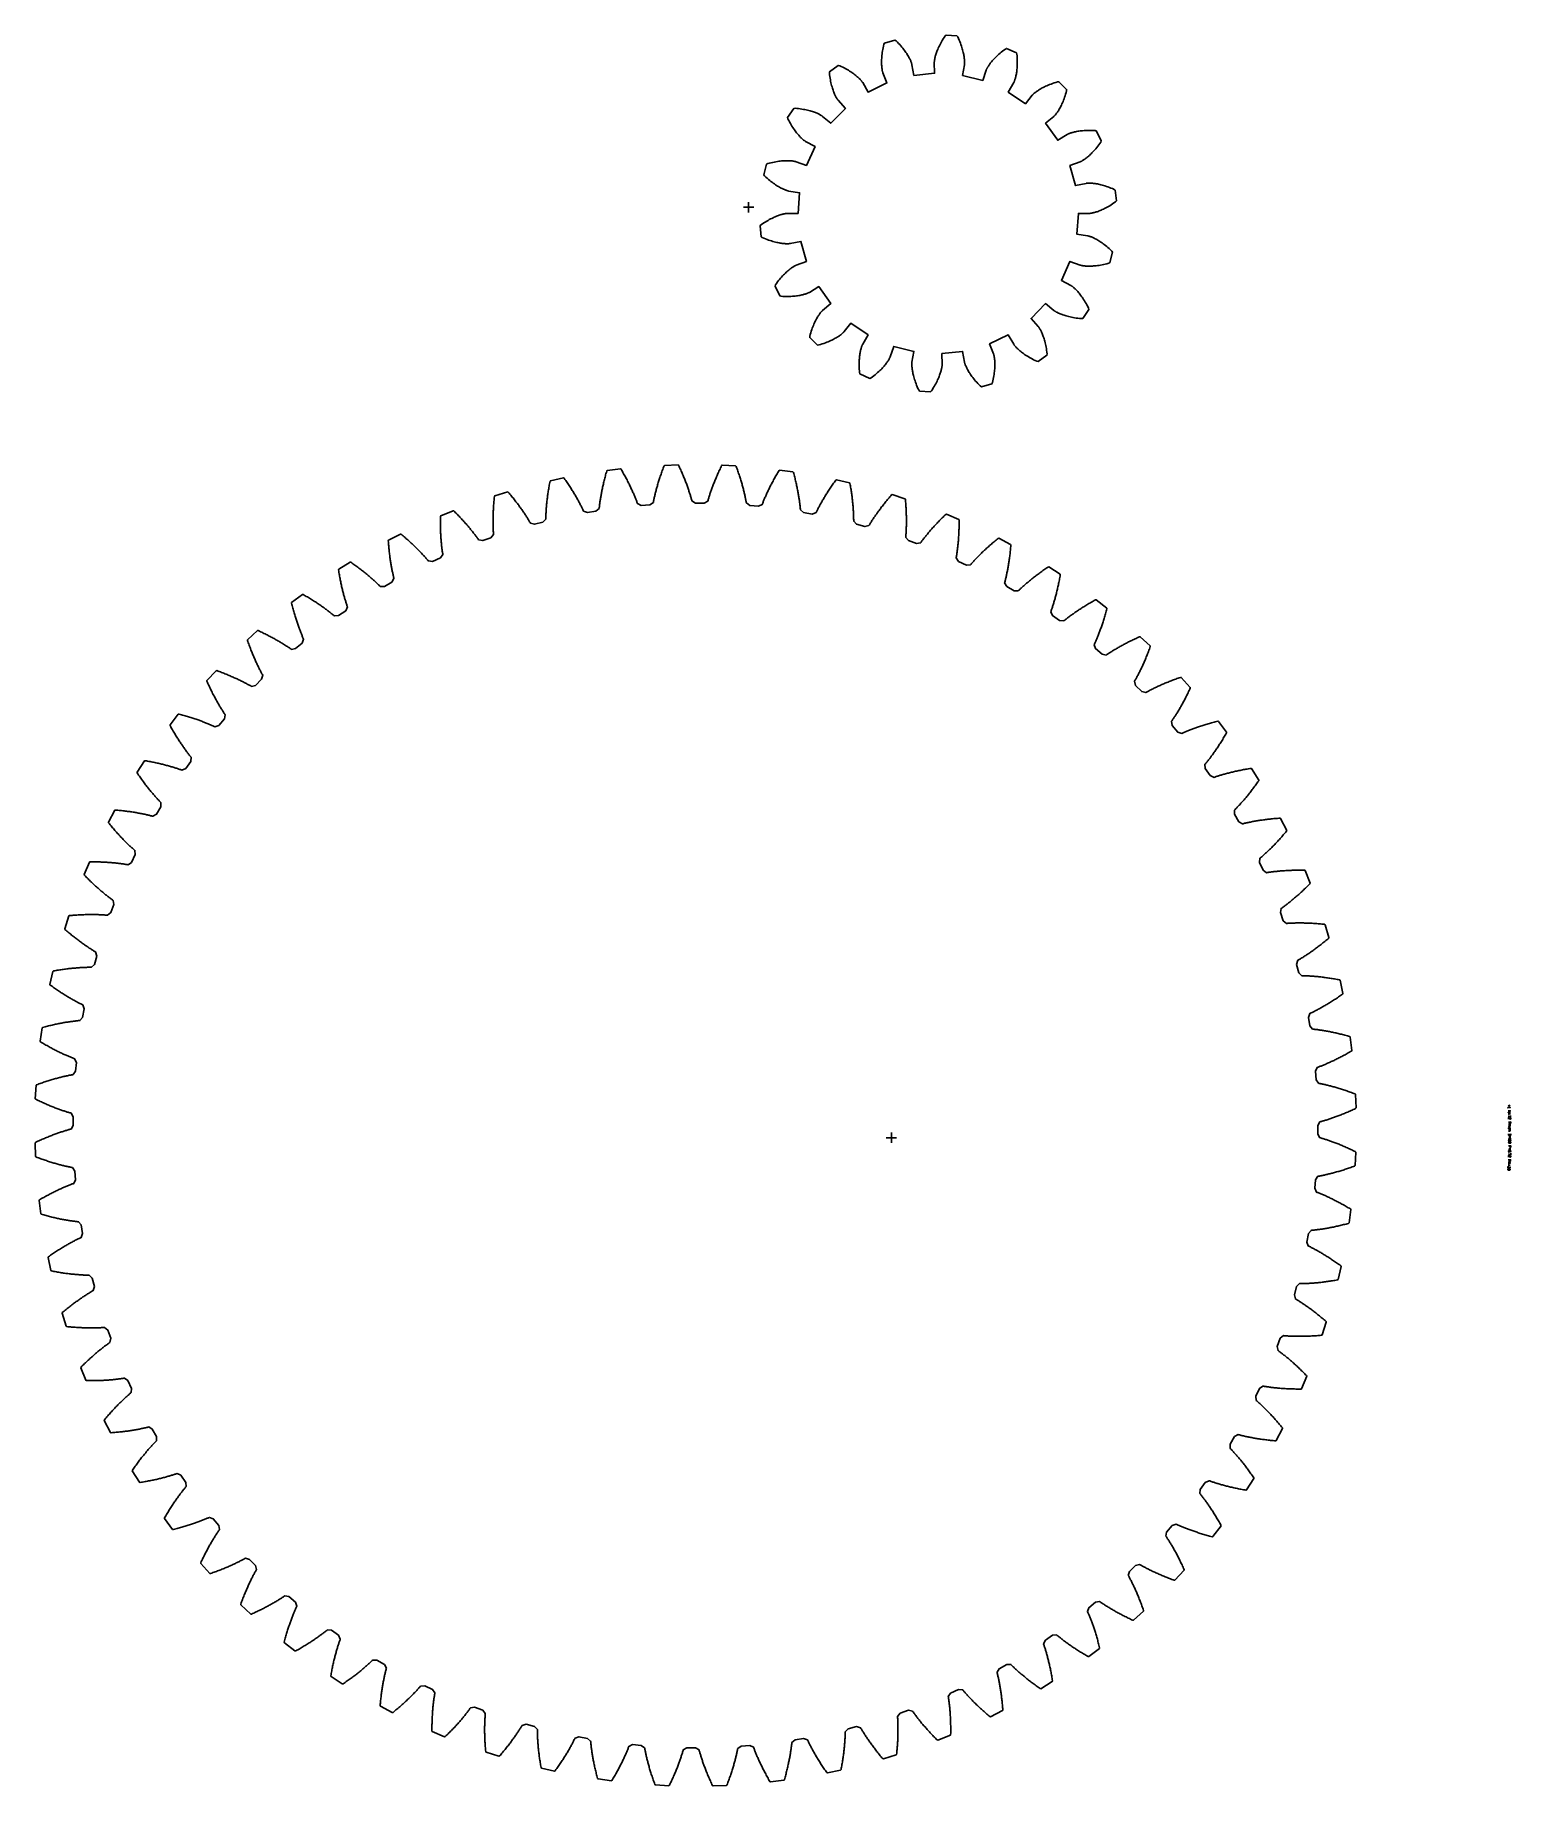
# Model space of a CAD drawing. Extents: x 40 to 151, y 37 to 169.
import ezdxf

# ---------------------------------------------------------------- set-up
doc = ezdxf.new("R2010")
doc.units = 0
doc.layers.add('Layer_1', color=7, linetype='CONTINUOUS')

msp = doc.modelspace()

# ---------------------------------------------------------------- linework, layer by layer
at = {"layer": 'Layer_1', "color": 1}
for points in [[(119.480262, 155.459025), (119.519971, 155.466363), (119.563744, 155.475309), (119.611527, 155.486062), (119.663261, 155.498762), (119.718895, 155.51355), (119.778359, 155.530596), (119.841586, 155.55007), (119.908503, 155.572111), (119.979036, 155.596862), (120.053103, 155.624464), (120.130612, 155.65509), (120.21148, 155.68887), (120.295611, 155.725942), (120.382899, 155.766452), (120.47325, 155.810521), (120.56655, 155.858302), (120.662697, 155.909909), (120.761565, 155.965476), (120.863044, 156.025123), (120.967003, 156.088979), (121.073325, 156.157158), (121.181876, 156.229771), (121.292518, 156.306936), (121.362083, 156.385733), (121.280501, 157.196532), (121.196633, 157.259891), (121.072834, 157.313468), (120.951995, 157.363), (120.834223, 157.408633), (120.719624, 157.450495), (120.608296, 157.488733), (120.50034, 157.523489), (120.395842, 157.554909), (120.294894, 157.583139), (120.197575, 157.608342), (120.103965, 157.630637), (120.014136, 157.650224), (119.92816, 157.667213), (119.846101, 157.681776), (119.768019, 157.694081), (119.693967, 157.704297), (119.624001, 157.712567), (119.558161, 157.719058), (119.49649, 157.72394), (119.439027, 157.727355), (119.385797, 157.729613), (119.336831, 157.730742), (119.292153, 157.730795), (119.251778, 157.729949), (119.215718, 157.728538), (119.18398, 157.726844), (119.156576, 157.724869), (119.13349, 157.722611), (119.114722, 157.720353), (119.100244, 157.718378), (119.090056, 157.716684), (119.08413, 157.715555), (118.278642, 157.551827), (117.851724, 159.065997), (118.624107, 159.347144), (118.629695, 159.349402), (118.639206, 159.353381), (118.652555, 159.35928), (118.669686, 159.367238), (118.690542, 159.377426), (118.715011, 159.389957), (118.743008, 159.405), (118.774464, 159.422695), (118.809273, 159.443156), (118.847342, 159.466552), (118.888566, 159.492996), (118.932839, 159.522616), (118.980057, 159.555548), (119.030101, 159.591918), (119.082854, 159.631839), (119.1382, 159.675436), (119.196017, 159.722821), (119.256164, 159.774107), (119.318529, 159.829397), (119.382963, 159.888796), (119.449339, 159.952406), (119.517513, 160.020326), (119.587337, 160.092643), (119.658675, 160.169449), (119.731367, 160.250828), (119.805272, 160.336858), (119.880228, 160.427615), (119.956078, 160.523178), (120.03267, 160.62361), (120.109838, 160.728972), (120.187415, 160.839326), (120.225837, 160.937159), (119.871863, 161.671162), (119.771383, 161.702018), (119.636732, 161.710004), (119.506235, 161.715226), (119.379958, 161.717766), (119.25795, 161.717921), (119.140261, 161.715663), (119.026926, 161.711401), (118.917985, 161.705193), (118.81347, 161.697206), (118.713402, 161.687582), (118.617805, 161.676519), (118.526704, 161.664186), (118.440101, 161.650752), (118.358011, 161.636387), (118.280426, 161.62126), (118.20735, 161.605512), (118.138773, 161.58934), (118.074688, 161.572915), (118.015072, 161.556405), (117.9599, 161.539951), (117.909154, 161.523752), (117.862799, 161.507947), (117.820793, 161.492736), (117.783105, 161.478229), (117.749681, 161.464626), (117.720474, 161.452067), (117.695413, 161.440722), (117.674472, 161.430731), (117.657567, 161.422265), (117.644641, 161.415463), (117.63561, 161.410496), (117.630389, 161.407505), (116.929476, 160.978157), (116.010428, 162.255001), (116.640071, 162.78336), (116.644558, 162.787368), (116.652122, 162.794367), (116.662677, 162.804471), (116.676054, 162.81782), (116.692169, 162.834527), (116.710881, 162.854678), (116.732047, 162.878385), (116.755556, 162.90576), (116.781267, 162.936901), (116.809037, 162.971896), (116.838736, 163.01084), (116.870206, 163.05382), (116.903314, 163.100917), (116.9379, 163.152205), (116.973818, 163.207763), (117.010914, 163.267659), (117.049034, 163.331961), (117.08802, 163.400727), (117.127711, 163.474009), (117.167945, 163.551869), (117.208562, 163.634342), (117.249392, 163.721481), (117.290274, 163.813319), (117.331038, 163.909893), (117.371515, 164.011225), (117.411537, 164.117343), (117.450929, 164.228268), (117.489523, 164.34401), (117.527149, 164.464578), (117.563626, 164.589978), (117.598785, 164.720212), (117.601325, 164.825289), (117.017659, 165.393956), (116.912689, 165.388593), (116.783414, 165.350053), (116.659002, 165.310327), (116.539456, 165.269577), (116.424758, 165.227983), (116.314897, 165.185718), (116.209854, 165.14295), (116.109609, 165.099846), (116.014133, 165.056584), (115.923387, 165.013325), (115.837341, 164.970241), (115.755951, 164.927493), (115.679166, 164.885244), (115.60694, 164.843659), (115.539215, 164.802898), (115.475927, 164.763118), (115.417019, 164.724474), (115.362411, 164.687124), (115.312038, 164.651209), (115.265821, 164.616891), (115.223674, 164.584311), (115.185515, 164.553613), (115.151256, 164.52494), (115.120795, 164.498439), (115.094041, 164.474224), (115.070898, 164.452437), (115.051256, 164.433217), (115.035, 164.416679), (115.022018, 164.402963), (115.012196, 164.392154), (115.005395, 164.384393), (115.001528, 164.379793), (114.489732, 163.736614), (113.189402, 164.62212), (113.600365, 165.333969), (113.603224, 165.339247), (113.607951, 165.348419), (113.614397, 165.361514), (113.622415, 165.378645), (113.631844, 165.39984), (113.642529, 165.425183), (113.654317, 165.45471), (113.667051, 165.488477), (113.680561, 165.526529), (113.694689, 165.568916), (113.709274, 165.615669), (113.724148, 165.666819), (113.739162, 165.7224), (113.75412, 165.782423), (113.76888, 165.846919), (113.783245, 165.915892), (113.797074, 165.989354), (113.810197, 166.067304), (113.822417, 166.149744), (113.833593, 166.236665), (113.843556, 166.32806), (113.852107, 166.423906), (113.859106, 166.524191), (113.864384, 166.628878), (113.86777, 166.737946), (113.869182, 166.851351), (113.868335, 166.96906), (113.865005, 167.09102), (113.859134, 167.217184), (113.850527, 167.347503), (113.839012, 167.481906), (113.805552, 167.581545), (113.062588, 167.916294), (112.965785, 167.875344), (112.857487, 167.794919), (112.754169, 167.715036), (112.655767, 167.635855), (112.562213, 167.557542), (112.473432, 167.480249), (112.389354, 167.404134), (112.309894, 167.329348), (112.234974, 167.256038), (112.164496, 167.184354), (112.098375, 167.114436), (112.036514, 167.046429), (111.978811, 166.980465), (111.925162, 166.916688), (111.875461, 166.85522), (111.829597, 166.796194), (111.787455, 166.739732), (111.748919, 166.685955), (111.713865, 166.634983), (111.682172, 166.586923), (111.653711, 166.541894), (111.628356, 166.499999), (111.605965, 166.461334), (111.586412, 166.426), (111.569552, 166.394092), (111.555244, 166.365706), (111.543351, 166.340927), (111.533719, 166.319817), (111.526206, 166.30246), (111.520657, 166.288941), (111.516927, 166.279318), (111.514866, 166.273673), (111.253919, 165.494238), (109.729147, 165.881604), (109.871857, 166.691077), (109.872732, 166.697032), (109.87403, 166.707248), (109.875611, 166.721755), (109.877276, 166.740579), (109.878884, 166.763721), (109.880267, 166.791181), (109.881255, 166.822957), (109.881678, 166.859042), (109.881368, 166.899419), (109.880154, 166.944084), (109.877868, 166.993007), (109.874352, 167.046161), (109.869444, 167.103517), (109.86297, 167.165041), (109.854769, 167.230686), (109.84469, 167.300417), (109.832558, 167.374179), (109.818224, 167.451912), (109.801522, 167.533567), (109.782297, 167.619066), (109.760396, 167.708358), (109.735662, 167.801356), (109.707948, 167.897983), (109.677099, 167.998167), (109.642971, 168.101807), (109.605415, 168.208826), (109.564292, 168.319118), (109.519462, 168.432591), (109.470781, 168.549135), (109.41812, 168.668645), (109.361343, 168.791011), (109.295822, 168.873197), (108.483173, 168.933652), (108.406214, 168.86206), (108.331955, 168.749445), (108.262189, 168.639043), (108.196799, 168.530985), (108.135673, 168.425395), (108.078683, 168.322398), (108.025711, 168.222119), (107.976621, 168.124662), (107.931289, 168.030148), (107.889582, 167.938683), (107.851362, 167.850367), (107.816491, 167.765302), (107.784825, 167.683585), (107.756228, 167.605305), (107.730546, 167.530544), (107.707638, 167.459393), (107.687352, 167.391922), (107.669532, 167.328208), (107.654027, 167.26832), (107.640684, 167.212322), (107.629341, 167.160272), (107.619841, 167.112226), (107.612027, 167.068236), (107.605736, 167.028347), (107.600808, 166.9926), (107.597075, 166.961028), (107.594365, 166.933681), (107.592531, 166.910567), (107.591402, 166.891686), (107.590809, 166.877095), (107.590591, 166.866794), (107.59058, 166.860783), (107.611947, 166.039099), (106.046643, 165.881604), (105.903891, 166.691069), (105.902677, 166.696967), (105.900419, 166.707014), (105.896934, 166.72121), (105.892071, 166.73947), (105.885667, 166.761765), (105.877573, 166.78804), (105.867625, 166.818235), (105.85567, 166.852282), (105.841562, 166.890123), (105.825136, 166.931672), (105.806259, 166.976861), (105.784773, 167.025609), (105.760541, 167.077826), (105.733414, 167.133424), (105.703258, 167.192309), (105.669935, 167.254384), (105.633309, 167.319549), (105.593252, 167.387692), (105.549632, 167.458707), (105.50232, 167.53248), (105.451203, 167.608895), (105.396154, 167.687821), (105.337058, 167.769143), (105.273808, 167.852735), (105.206291, 167.938457), (105.134397, 168.026174), (105.058033, 168.115752), (104.977095, 168.207048), (104.891492, 168.299913), (104.801128, 168.394204), (104.705924, 168.489767), (104.616244, 168.544591), (103.831932, 168.323456), (103.784094, 168.229863), (103.752833, 168.098641), (103.725034, 167.971037), (103.700549, 167.847127), (103.679218, 167.726999), (103.660896, 167.610726), (103.645414, 167.498371), (103.632615, 167.390006), (103.622345, 167.285688), (103.614437, 167.185474), (103.608728, 167.089411), (103.60505, 166.997548), (103.603244, 166.909932), (103.603166, 166.826589), (103.604606, 166.747555), (103.607428, 166.672857), (103.611438, 166.602516), (103.616484, 166.536549), (103.622397, 166.474968), (103.629009, 166.417784), (103.636152, 166.364995), (103.643657, 166.316602), (103.651358, 166.272592), (103.659091, 166.232954), (103.666686, 166.197676), (103.673973, 166.166734), (103.680797, 166.140092), (103.686986, 166.11774), (103.692382, 166.099621), (103.696816, 166.085708), (103.700138, 166.075943), (103.70217, 166.070298), (104.003287, 165.305479), (102.586249, 164.622114), (102.17525, 165.333938), (102.172101, 165.339075), (102.166527, 165.347739), (102.158399, 165.359874), (102.147584, 165.375368), (102.133942, 165.394136), (102.117347, 165.416065), (102.097673, 165.441041), (102.074796, 165.468953), (102.048592, 165.499682), (102.018949, 165.533108), (101.985754, 165.569117), (101.948891, 165.607575), (101.908262, 165.648356), (101.863755, 165.691322), (101.81528, 165.736348), (101.762732, 165.783281), (101.706029, 165.831987), (101.645078, 165.882321), (101.579801, 165.934135), (101.510113, 165.987277), (101.435944, 166.041596), (101.357219, 166.09694), (101.273876, 166.153145), (101.18585, 166.210063), (101.093081, 166.267518), (100.995528, 166.325359), (100.893128, 166.383415), (100.785849, 166.441522), (100.673645, 166.499513), (100.556482, 166.557211), (100.434335, 166.614451), (100.331312, 166.635279), (99.669928, 166.159226), (99.656994, 166.05492), (99.672496, 165.920921), (99.690017, 165.791499), (99.709385, 165.666689), (99.730431, 165.546514), (99.752977, 165.430983), (99.776856, 165.320109), (99.801898, 165.213903), (99.827924, 165.112363), (99.854767, 165.015487), (99.882258, 164.923268), (99.91022, 164.835689), (99.938494, 164.752735), (99.966904, 164.674382), (99.995286, 164.600606), (100.023469, 164.531377), (100.051299, 164.46665), (100.078601, 164.406387), (100.105218, 164.350543), (100.13099, 164.299069), (100.155758, 164.251904), (100.179363, 164.208998), (100.201653, 164.170274), (100.222472, 164.135676), (100.241675, 164.105117), (100.259111, 164.078532), (100.274627, 164.055841), (100.288092, 164.036961), (100.299358, 164.021777), (100.308285, 164.010206), (100.314742, 164.002163), (100.318597, 163.997534), (100.863137, 163.381827), (99.765282, 162.255021), (99.13561, 162.783349), (99.130894, 162.787075), (99.122693, 162.793312), (99.110904, 162.801948), (99.095439, 162.812813), (99.076202, 162.825767), (99.053111, 162.840697), (99.026083, 162.857433), (98.995039, 162.875833), (98.959907, 162.895758), (98.920621, 162.917038), (98.877109, 162.939531), (98.829319, 162.963068), (98.777191, 162.987481), (98.720675, 163.012627), (98.65972, 163.038337), (98.594291, 163.064471), (98.52435, 163.090859), (98.449862, 163.117303), (98.370798, 163.143662), (98.287137, 163.169768), (98.198861, 163.19545), (98.105957, 163.22054), (98.008411, 163.244839), (97.906229, 163.268207), (97.799409, 163.290474), (97.687952, 163.311472), (97.571874, 163.331001), (97.451186, 163.348923), (97.325915, 163.365037), (97.196085, 163.379177), (97.061728, 163.391171), (96.95779, 163.375536), (96.499114, 162.701987), (96.522629, 162.599543), (96.583028, 162.478927), (96.643757, 162.363307), (96.704646, 162.252647), (96.765526, 162.146918), (96.826228, 162.046066), (96.886588, 161.950046), (96.946442, 161.858809), (97.005627, 161.772291), (97.063982, 161.690438), (97.121355, 161.61318), (97.177587, 161.540451), (97.232527, 161.47217), (97.286021, 161.408258), (97.337923, 161.348639), (97.38809, 161.293224), (97.436375, 161.241916), (97.482644, 161.194627), (97.526755, 161.151255), (97.568578, 161.111702), (97.607985, 161.075854), (97.64484, 161.043604), (97.679031, 161.01484), (97.710429, 160.98944), (97.738924, 160.967286), (97.764397, 160.948264), (97.786746, 160.932234), (97.805858, 160.919082), (97.821632, 160.908668), (97.833979, 160.900851), (97.842796, 160.895517), (97.848, 160.892497), (98.57028, 160.500163), (97.924025, 159.065822), (97.151632, 159.34693), (97.145922, 159.348905), (97.136081, 159.351981), (97.122052, 159.356045), (97.103803, 159.360956), (97.081291, 159.366572), (97.054488, 159.372696), (97.023363, 159.379188), (96.9879, 159.385876), (96.948077, 159.392565), (96.903881, 159.399112), (96.855308, 159.40535), (96.802348, 159.411107), (96.745011, 159.416215), (96.683297, 159.420533), (96.617223, 159.423863), (96.546804, 159.426121), (96.472058, 159.426968), (96.393014, 159.426403), (96.309703, 159.424146), (96.222159, 159.420053), (96.130425, 159.413986), (96.034545, 159.405773), (95.934568, 159.395246), (95.830553, 159.382264), (95.722559, 159.366657), (95.610647, 159.348256), (95.494887, 159.32692), (95.375355, 159.30248), (95.252127, 159.274765), (95.125288, 159.243656), (94.994925, 159.208988), (94.902608, 159.158732), (94.701958, 158.368931), (94.759096, 158.280708), (94.857105, 158.188024), (94.953717, 158.100145), (95.048781, 158.016986), (95.142148, 157.938452), (95.233683, 157.864444), (95.323242, 157.79486), (95.410693, 157.729596), (95.495899, 157.66854), (95.578732, 157.611582), (95.659071, 157.558609), (95.736785, 157.509496), (95.811764, 157.464121), (95.883891, 157.422366), (95.953054, 157.384091), (96.019152, 157.349174), (96.082071, 157.317478), (96.141722, 157.288864), (96.198009, 157.26321), (96.250837, 157.24035), (96.300125, 157.220142), (96.345792, 157.202447), (96.387755, 157.187122), (96.425948, 157.173999), (96.460294, 157.162936), (96.490739, 157.153792), (96.517214, 157.14637), (96.539671, 157.140556), (96.558055, 157.136181), (96.572327, 157.133077), (96.582436, 157.131101), (96.588357, 157.129972), (97.401266, 157.008335), (97.284562, 155.439464), (96.4626, 155.439444), (96.456589, 155.439275), (96.446288, 155.438711), (96.431714, 155.437864), (96.412881, 155.436171), (96.389809, 155.433631), (96.362527, 155.430216), (96.331064, 155.425672), (96.295457, 155.419802), (96.255746, 155.412492), (96.211974, 155.403517), (96.164191, 155.392765), (96.112456, 155.380065), (96.056823, 155.365276), (95.997358, 155.34823), (95.934132, 155.328757), (95.867214, 155.306715), (95.796681, 155.281964), (95.722616, 155.254335), (95.645105, 155.223708), (95.564237, 155.189929), (95.480108, 155.152856), (95.392817, 155.112349), (95.302468, 155.068277), (95.209167, 155.020497), (95.113022, 154.96889), (95.014154, 154.913323), (94.912675, 154.853675), (94.808715, 154.78982), (94.702393, 154.72164), (94.593842, 154.649027), (94.483199, 154.571862), (94.413635, 154.493066), (94.495216, 153.682267), (94.579083, 153.618908), (94.702883, 153.565331), (94.823723, 153.515798), (94.941494, 153.470168), (95.056094, 153.428306), (95.167422, 153.390065), (95.275377, 153.355309), (95.379875, 153.32389), (95.480824, 153.295659), (95.578144, 153.270457), (95.671753, 153.248161), (95.76158, 153.228575), (95.847556, 153.211585), (95.929615, 153.197022), (96.007698, 153.184717), (96.081752, 153.174501), (96.151716, 153.166232), (96.217557, 153.159741), (96.279227, 153.154887), (96.336692, 153.151472), (96.389921, 153.149214), (96.438887, 153.148085), (96.483565, 153.148031), (96.523941, 153.148878), (96.559999, 153.150289), (96.591739, 153.151982), (96.619151, 153.153958), (96.642248, 153.156216), (96.661027, 153.158474), (96.675502, 153.160449), (96.68569, 153.162142), (96.691614, 153.163271), (97.497101, 153.327), (97.924018, 151.81283), (97.151636, 151.531683), (97.146046, 151.529425), (97.136535, 151.525445), (97.123172, 151.519547), (97.106027, 151.511588), (97.085176, 151.5014), (97.060707, 151.488869), (97.032697, 151.473827), (97.001241, 151.456132), (96.966432, 151.435671), (96.928363, 151.412274), (96.887139, 151.38583), (96.842865, 151.356211), (96.795646, 151.323278), (96.745603, 151.286908), (96.692849, 151.246988), (96.637504, 151.20339), (96.579689, 151.156005), (96.519539, 151.104723), (96.457176, 151.04943), (96.39274, 150.990033), (96.326366, 150.92642), (96.258191, 150.858501), (96.188367, 150.786184), (96.117029, 150.709377), (96.044338, 150.627999), (95.970432, 150.541969), (95.895477, 150.451212), (95.819627, 150.355648), (95.743034, 150.255217), (95.665865, 150.149858), (95.588287, 150.0395), (95.549868, 149.941668), (95.903841, 149.207667), (96.00432, 149.176809), (96.138973, 149.168822), (96.269468, 149.163601), (96.395747, 149.161061), (96.517753, 149.160906), (96.635442, 149.163164), (96.748778, 149.167425), (96.857718, 149.173634), (96.962234, 149.181649), (97.062301, 149.191273), (97.157897, 149.202336), (97.249001, 149.214669), (97.335603, 149.228103), (97.417693, 149.242468), (97.495278, 149.257623), (97.568355, 149.273343), (97.636931, 149.289515), (97.701017, 149.30594), (97.760633, 149.32245), (97.815804, 149.338903), (97.866551, 149.355103), (97.912906, 149.370907), (97.954911, 149.386147), (97.992599, 149.400654), (98.026023, 149.414257), (98.055231, 149.426816), (98.080281, 149.438161), (98.101222, 149.448152), (98.11813, 149.456618), (98.131061, 149.463392), (98.140098, 149.468359), (98.145313, 149.47135), (98.846225, 149.900698), (99.765273, 148.623854), (99.135629, 148.095494), (99.131133, 148.091487), (99.123558, 148.084488), (99.113017, 148.074384), (99.099631, 148.061035), (99.083519, 148.044356), (99.064816, 148.024205), (99.043638, 148.000498), (99.020129, 147.973123), (98.994416, 147.941982), (98.966645, 147.906987), (98.936948, 147.868043), (98.905477, 147.825063), (98.872372, 147.777966), (98.837784, 147.726678), (98.801867, 147.67112), (98.76477, 147.611224), (98.72665, 147.546922), (98.687663, 147.478156), (98.647972, 147.404874), (98.60774, 147.327017), (98.567123, 147.244541), (98.526292, 147.157402), (98.485411, 147.065564), (98.444645, 146.96899), (98.404169, 146.867658), (98.364147, 146.76154), (98.324755, 146.650615), (98.286161, 146.534873), (98.248535, 146.414305), (98.212057, 146.288905), (98.176898, 146.158671), (98.174273, 146.053594), (98.75794, 145.484928), (98.862912, 145.49029), (98.992186, 145.528827), (99.116597, 145.568556), (99.236145, 145.609303), (99.350842, 145.650897), (99.460704, 145.693165), (99.565746, 145.735933), (99.665991, 145.779034), (99.761467, 145.822296), (99.852212, 145.865555), (99.938259, 145.908639), (100.019648, 145.951387), (100.096432, 145.993636), (100.168661, 146.035221), (100.236384, 146.075983), (100.299673, 146.115762), (100.358582, 146.154407), (100.413188, 146.191756), (100.463561, 146.227672), (100.50978, 146.26199), (100.551926, 146.294569), (100.590085, 146.325267), (100.624345, 146.353941), (100.654805, 146.380469), (100.681563, 146.404684), (100.704716, 146.426472), (100.72437, 146.445691), (100.74064, 146.462229), (100.753634, 146.475945), (100.763463, 146.486754), (100.770259, 146.494515), (100.774134, 146.499116), (101.28593, 147.142292), (102.58626, 146.256786), (102.175297, 145.544939), (102.172438, 145.539633), (102.167711, 145.530461), (102.161265, 145.517366), (102.153247, 145.500235), (102.143818, 145.47904), (102.13313, 145.453697), (102.121341, 145.424171), (102.108608, 145.390403), (102.095098, 145.352351), (102.08097, 145.309964), (102.066384, 145.263211), (102.051511, 145.212061), (102.036511, 145.15648), (102.021551, 145.096457), (102.006799, 145.031961), (101.992425, 144.962989), (101.978599, 144.889529), (101.965481, 144.811576), (101.95325, 144.729136), (101.942071, 144.642215), (101.932111, 144.55082), (101.923546, 144.454974), (101.916544, 144.35469), (101.911267, 144.250002), (101.907888, 144.140935), (101.906562, 144.027529), (101.907493, 143.90982), (101.910812, 143.78786), (101.916694, 143.661696), (101.925307, 143.53138), (101.93681, 143.396974), (101.97027, 143.297336), (102.713234, 142.962589), (102.810036, 143.003537), (102.918334, 143.083961), (103.021653, 143.163844), (103.120054, 143.243025), (103.213608, 143.321339), (103.30239, 143.398631), (103.386467, 143.474746), (103.465927, 143.549535), (103.540848, 143.622845), (103.611326, 143.694527), (103.677447, 143.764444), (103.739308, 143.832454), (103.797011, 143.898415), (103.85066, 143.962195), (103.90036, 144.023663), (103.946225, 144.082687), (103.988367, 144.139148), (104.026903, 144.192925), (104.061957, 144.243898), (104.09365, 144.291957), (104.12211, 144.336986), (104.147465, 144.378882), (104.169857, 144.417546), (104.189409, 144.45288), (104.206269, 144.484788), (104.220578, 144.513174), (104.232471, 144.537953), (104.242103, 144.559064), (104.249616, 144.57642), (104.255164, 144.589939), (104.258895, 144.599563), (104.260955, 144.605207), (104.521903, 145.38464), (106.046675, 144.997276), (105.903965, 144.1878), (105.90309, 144.181845), (105.901791, 144.171629), (105.900211, 144.157123), (105.898546, 144.138299), (105.896937, 144.115156), (105.895554, 144.087696), (105.894567, 144.055924), (105.894143, 144.019839), (105.894454, 143.979458), (105.895667, 143.934794), (105.897953, 143.885873), (105.90147, 143.832717), (105.90638, 143.775361), (105.912855, 143.713839), (105.921056, 143.648191), (105.931134, 143.57846), (105.943267, 143.504698), (105.957601, 143.426966), (105.9743, 143.345313), (105.993525, 143.259811), (106.015425, 143.170519), (106.040159, 143.077521), (106.067874, 142.980894), (106.098722, 142.880711), (106.132851, 142.77707), (106.170406, 142.670052), (106.211529, 142.559759), (106.256359, 142.446286), (106.305041, 142.329742), (106.357702, 142.210233), (106.414478, 142.087867), (106.48, 142.005681), (107.292649, 141.945229), (107.369608, 142.016817), (107.443867, 142.129435), (107.513633, 142.239838), (107.579022, 142.347892), (107.640148, 142.453483), (107.697139, 142.55648), (107.750111, 142.656759), (107.799201, 142.754216), (107.844533, 142.848729), (107.886239, 142.940195), (107.92446, 143.02851), (107.959331, 143.113575), (107.990997, 143.195293), (108.019593, 143.273575), (108.045276, 143.348336), (108.068184, 143.419487), (108.08847, 143.486958), (108.106289, 143.55067), (108.121795, 143.610557), (108.135138, 143.666556), (108.146483, 143.718606), (108.155983, 143.766651), (108.163798, 143.810641), (108.170088, 143.850531), (108.175016, 143.886277), (108.17875, 143.917849), (108.181459, 143.945196), (108.183294, 143.968339), (108.184423, 143.987191), (108.185015, 144.001782), (108.185233, 144.012083), (108.185245, 144.018094), (108.163875, 144.839776), (109.729178, 144.997273), (109.871931, 144.187806), (109.873145, 144.181908), (109.875402, 144.17186), (109.878888, 144.157665), (109.883751, 144.139405), (109.890154, 144.117109), (109.898251, 144.090834), (109.908197, 144.060639), (109.920152, 144.026592), (109.934263, 143.988752), (109.950688, 143.947203), (109.969566, 143.902014), (109.991051, 143.853265), (110.015283, 143.801049), (110.04241, 143.745451), (110.072567, 143.686565), (110.10589, 143.62449), (110.142516, 143.559328), (110.182573, 143.491183), (110.226193, 143.420167), (110.273505, 143.346394), (110.324621, 143.269983), (110.379671, 143.191054), (110.438766, 143.109731), (110.502016, 143.02614), (110.569534, 142.94042), (110.641427, 142.8527), (110.717791, 142.763123), (110.79873, 142.671827), (110.884332, 142.578962), (110.974697, 142.484674), (111.0699, 142.389108), (111.15958, 142.334283), (111.943893, 142.555419), (111.99173, 142.649012), (112.022991, 142.780234), (112.05079, 142.907841), (112.075276, 143.031748), (112.096606, 143.151875), (112.114928, 143.268148), (112.130411, 143.380504), (112.14321, 143.488869), (112.15348, 143.593186), (112.161387, 143.693401), (112.167097, 143.789463), (112.170774, 143.881327), (112.17258, 143.968945), (112.172658, 144.052286), (112.171219, 144.131319), (112.168397, 144.206018), (112.164386, 144.276359), (112.15934, 144.342325), (112.153428, 144.403906), (112.146815, 144.46109), (112.139672, 144.51388), (112.132168, 144.562273), (112.124466, 144.606282), (112.116733, 144.64592), (112.109139, 144.681201), (112.101852, 144.712141), (112.095027, 144.738783), (112.088838, 144.761135), (112.083442, 144.779253), (112.079008, 144.793167), (112.075687, 144.802932), (112.073655, 144.808576), (111.772538, 145.573396), (113.189576, 146.25676), (113.600574, 145.544936), (113.603724, 145.5398), (113.609298, 145.531136), (113.617426, 145.519), (113.62824, 145.503506), (113.641883, 145.484738), (113.658478, 145.46281), (113.678151, 145.437833), (113.701028, 145.409921), (113.727218, 145.379193), (113.75686, 145.345767), (113.790055, 145.309758), (113.826919, 145.271299), (113.867548, 145.230521), (113.912054, 145.187553), (113.960529, 145.14253), (114.013078, 145.095594), (114.06978, 145.04689), (114.130731, 144.996553), (114.196009, 144.944743), (114.265696, 144.891598), (114.339866, 144.837281), (114.418592, 144.781935), (114.501933, 144.72573), (114.58996, 144.668814), (114.68273, 144.611357), (114.780283, 144.553518), (114.882681, 144.495459), (114.98996, 144.437353), (115.102166, 144.379361), (115.219327, 144.321664), (115.341476, 144.264424), (115.444498, 144.243596), (116.105883, 144.719648), (116.118809, 144.823955), (116.103315, 144.957954), (116.085789, 145.087375), (116.066429, 145.212185), (116.045375, 145.332364), (116.022825, 145.447892), (115.998949, 145.558765), (115.973916, 145.664971), (115.947895, 145.766512), (115.921056, 145.863388), (115.893567, 145.955606), (115.865599, 146.043186), (115.837323, 146.126139), (115.808915, 146.204493), (115.780532, 146.278268), (115.752338, 146.347497), (115.724511, 146.412225), (115.69722, 146.472488), (115.670606, 146.528331), (115.644839, 146.579806), (115.62006, 146.626971), (115.596467, 146.669877), (115.574171, 146.708601), (115.553343, 146.743201), (115.534152, 146.773757), (115.516711, 146.800343), (115.501188, 146.823033), (115.487726, 146.841942), (115.476466, 146.857126), (115.467547, 146.868697), (115.461085, 146.87674), (115.457218, 146.881369), (114.912679, 147.497073), (116.010534, 148.623879), (116.640206, 148.095551), (116.644919, 148.091825), (116.653132, 148.085588), (116.664929, 148.076952), (116.680395, 148.066087), (116.699642, 148.053133), (116.722728, 148.038203), (116.749765, 148.021467), (116.780806, 148.003067), (116.81594, 147.983142), (116.855226, 147.961862), (116.898739, 147.939369), (116.946527, 147.915832), (116.998657, 147.891391), (117.055172, 147.866245), (117.116126, 147.840507), (117.181556, 147.814373), (117.251497, 147.787985), (117.325986, 147.761541), (117.405048, 147.735181), (117.48871, 147.709076), (117.576986, 147.683393), (117.669891, 147.658304), (117.767436, 147.633976), (117.869617, 147.610608), (117.976438, 147.588341), (118.087893, 147.567344), (118.203974, 147.547814), (118.324661, 147.529893), (118.449931, 147.513778), (118.579761, 147.499639), (118.714119, 147.487616), (118.818056, 147.503251), (119.276732, 148.1768), (119.253223, 148.279244), (119.192824, 148.399863), (119.132096, 148.515481), (119.071206, 148.62614), (119.010325, 148.731872), (118.949625, 148.832724), (118.889263, 148.928744), (118.82941, 149.019978), (118.770225, 149.106496), (118.71187, 149.188349), (118.654497, 149.265607), (118.598267, 149.338336), (118.543327, 149.406617), (118.489831, 149.470529), (118.437931, 149.530148), (118.387763, 149.585563), (118.339477, 149.636871), (118.293207, 149.68416), (118.249099, 149.727532), (118.207273, 149.767085), (118.167867, 149.802933), (118.131011, 149.835183), (118.096823, 149.863947), (118.065423, 149.889347), (118.03693, 149.911501), (118.011445, 149.930523), (117.989093, 149.946553), (117.969986, 149.959705), (117.95421, 149.970119), (117.941877, 149.977936), (117.933072, 149.98327), (117.927879, 149.98629), (117.205596, 150.378621), (117.851854, 151.812965), (118.624245, 151.531855), (118.629946, 151.529879), (118.639796, 151.526803), (118.653822, 151.522739), (118.672082, 151.517828), (118.694603, 151.512212), (118.721414, 151.506088), (118.752541, 151.499597), (118.788002, 151.492908), (118.827826, 151.486219), (118.872022, 151.479672), (118.920596, 151.473435), (118.973555, 151.467677), (119.030891, 151.462541), (119.092604, 151.458223), (119.158681, 151.454893), (119.229098, 151.452635), (119.303845, 151.451788), (119.38289, 151.452353), (119.466199, 151.454611), (119.553744, 151.458703), (119.645478, 151.464771), (119.741357, 151.472983), (119.841334, 151.48351), (119.94535, 151.496492), (120.053345, 151.512099), (120.165258, 151.5305), (120.281017, 151.551864), (120.400549, 151.576305), (120.523776, 151.604019), (120.650615, 151.635128), (120.780979, 151.669799), (120.873294, 151.720052), (121.073945, 152.509854), (121.016807, 152.598076), (120.918799, 152.690761), (120.822186, 152.778639), (120.727123, 152.861799), (120.633755, 152.940333), (120.542219, 153.01434), (120.452661, 153.083927), (120.365209, 153.149188), (120.280004, 153.210244), (120.197171, 153.267202), (120.116831, 153.320176), (120.039118, 153.369288), (119.96414, 153.414664), (119.892013, 153.456421), (119.822849, 153.494696), (119.756752, 153.52961), (119.693834, 153.561306), (119.63418, 153.589921), (119.577894, 153.615575), (119.525065, 153.638435), (119.475777, 153.658642), (119.430111, 153.676337), (119.388147, 153.691662), (119.349954, 153.704785), (119.315608, 153.715848), (119.285165, 153.724992), (119.258692, 153.732415), (119.236227, 153.738229), (119.217855, 153.742631), (119.203574, 153.745736), (119.193471, 153.747711), (119.187544, 153.74884), (118.374634, 153.870478), (118.491338, 155.439348), (119.313299, 155.439368), (119.319311, 155.43954), (119.329612, 155.440105), (119.344174, 155.440951), (119.362999, 155.442645), (119.386056, 155.445185), (119.413347, 155.4486), (119.444812, 155.453143), (119.480262, 155.459025)], [(136.878322, 86.76426), (136.93674, 86.780677), (136.996111, 86.797673), (137.056433, 86.815252), (137.117698, 86.83343), (137.179897, 86.852221), (137.243038, 86.871626), (137.307106, 86.891656), (137.372098, 86.91232), (137.438014, 86.933633), (137.504847, 86.955596), (137.572586, 86.97823), (137.641234, 87.001533), (137.710788, 87.025519), (137.781233, 87.050199), (137.852571, 87.07558), (137.924797, 87.101668), (137.997901, 87.128479), (138.071883, 87.156019), (138.146734, 87.184296), (138.222451, 87.213317), (138.299023, 87.243096), (138.376454, 87.273641), (138.454731, 87.304961), (138.533852, 87.337059), (138.613811, 87.369954), (138.694597, 87.403646), (138.77621, 87.438148), (138.858642, 87.47347), (138.941886, 87.509618), (139.025938, 87.546606), (139.110791, 87.584433), (139.196439, 87.623113), (139.28287, 87.662656), (139.370088, 87.703071), (139.458079, 87.744361), (139.490952, 87.78506), (139.453575, 88.803572), (139.417812, 88.841753), (139.327032, 88.876485), (139.237088, 88.910399), (139.147987, 88.9435), (139.059737, 88.9758), (138.972341, 89.007306), (138.885803, 89.038031), (138.800132, 89.067981), (138.715332, 89.097165), (138.631411, 89.125595), (138.548372, 89.153278), (138.46622, 89.180221), (138.384957, 89.206437), (138.304595, 89.231933), (138.225135, 89.256721), (138.146581, 89.280808), (138.068942, 89.304205), (137.99222, 89.326918), (137.91642, 89.348959), (137.841547, 89.37034), (137.767602, 89.391067), (137.694597, 89.411147), (137.622531, 89.430595), (137.551408, 89.449419), (137.481237, 89.467628), (137.412019, 89.485236), (137.343758, 89.502243), (137.276459, 89.518668), (137.210125, 89.534512), (137.144763, 89.549791), (137.080371, 89.564515), (137.016958, 89.578694), (136.954525, 89.592334), (136.89308, 89.605449), (136.832625, 89.61805), (136.773158, 89.630137), (136.714687, 89.641731), (136.657218, 89.652836), (136.477764, 89.911815), (136.42524, 90.564427), (136.560964, 90.848774), (136.615915, 90.86893), (136.671778, 90.889724), (136.728547, 90.91117), (136.786211, 90.933274), (136.844769, 90.956044), (136.904214, 90.979496), (136.964544, 91.003632), (137.02575, 91.028467), (137.08783, 91.054006), (137.150771, 91.080255), (137.214579, 91.10723), (137.279242, 91.134939), (137.344754, 91.163383), (137.41111, 91.192583), (137.478304, 91.222541), (137.546334, 91.253265), (137.615188, 91.284764), (137.684863, 91.317048), (137.755356, 91.35013), (137.826654, 91.38401), (137.898756, 91.418702), (137.971657, 91.454215), (138.045345, 91.490553), (138.119818, 91.527731), (138.195067, 91.565753), (138.271089, 91.604628), (138.347873, 91.644362), (138.42542, 91.684971), (138.503714, 91.726455), (138.582753, 91.768827), (138.662531, 91.812093), (138.743038, 91.856262), (138.824273, 91.901341), (138.906222, 91.947338), (138.988882, 91.994265), (139.072242, 92.042126), (139.156302, 92.090928), (139.185498, 92.134338), (139.059494, 93.145719), (139.020542, 93.180637), (138.927078, 93.207324), (138.83452, 93.233268), (138.742874, 93.258479), (138.652146, 93.282965), (138.562334, 93.306734), (138.473448, 93.329803), (138.385494, 93.352171), (138.298476, 93.373855), (138.212395, 93.394858), (138.127257, 93.4152), (138.043068, 93.43488), (137.959835, 93.453915), (137.877553, 93.472311), (137.796233, 93.490077), (137.715882, 93.507224), (137.636501, 93.523765), (137.558091, 93.539708), (137.480658, 93.555058), (137.404204, 93.56983), (137.328735, 93.584034), (137.254259, 93.597679), (137.180769, 93.610769), (137.10828, 93.623325), (137.036787, 93.63535), (136.966297, 93.646854), (136.896816, 93.657846), (136.828341, 93.668342), (136.760879, 93.678347), (136.694429, 93.687875), (136.629002, 93.696931), (136.564596, 93.705528), (136.501214, 93.713673), (136.438854, 93.721383), (136.37753, 93.728662), (136.317236, 93.735522), (136.257984, 93.741971), (136.199761, 93.748025), (135.998421, 93.990381), (135.889215, 94.635932), (135.999638, 94.931024), (136.052631, 94.95589), (136.106464, 94.981476), (136.161148, 95.007785), (136.216667, 95.034833), (136.273018, 95.062621), (136.33019, 95.091163), (136.38819, 95.120468), (136.446997, 95.150539), (136.506613, 95.181391), (136.567031, 95.21303), (136.628243, 95.245462), (136.690244, 95.2787), (136.753027, 95.31275), (136.816589, 95.347621), (136.880916, 95.383321), (136.946008, 95.419858), (137.011856, 95.457238), (137.078452, 95.495474), (137.145793, 95.53457), (137.213868, 95.574538), (137.282671, 95.61538), (137.352196, 95.65711), (137.422438, 95.699735), (137.493389, 95.743261), (137.56504, 95.787695), (137.637385, 95.83305), (137.710412, 95.879327), (137.784123, 95.926538), (137.858503, 95.974686), (137.933549, 96.023788), (138.009252, 96.073839), (138.085607, 96.124858), (138.1626, 96.176846), (138.240228, 96.229814), (138.318483, 96.283763), (138.397355, 96.338707), (138.476843, 96.394651), (138.502159, 96.440439), (138.288488, 97.43699), (138.246637, 97.46838), (138.151204, 97.48682), (138.056736, 97.504598), (137.963244, 97.521726), (137.870726, 97.538207), (137.779181, 97.55406), (137.688628, 97.569294), (137.599056, 97.583911), (137.510478, 97.597926), (137.422896, 97.611351), (137.336313, 97.624192), (137.250729, 97.636463), (137.16615, 97.64817), (137.082581, 97.659326), (137.000025, 97.669938), (136.918483, 97.680016), (136.837956, 97.689575), (136.758457, 97.698623), (136.679982, 97.707165), (136.602532, 97.715217), (136.526115, 97.722786), (136.450728, 97.72989), (136.376379, 97.736528), (136.303072, 97.742717), (136.2308, 97.748463), (136.159579, 97.75378), (136.089401, 97.758677), (136.020274, 97.763167), (135.952196, 97.767251), (135.885168, 97.77095), (135.819205, 97.774269), (135.754293, 97.777221), (135.690441, 97.779818), (135.627649, 97.782076), (135.565924, 97.783995), (135.505261, 97.785575), (135.445667, 97.786845), (135.387139, 97.787805), (135.165445, 98.011687), (135.000388, 98.645264), (135.084673, 98.948859), (135.135295, 98.978249), (135.186699, 99.008429), (135.238879, 99.039406), (135.29183, 99.071185), (135.345543, 99.103781), (135.400017, 99.137197), (135.455237, 99.171446), (135.511201, 99.206527), (135.5679, 99.242457), (135.625329, 99.279242), (135.683484, 99.316887), (135.742353, 99.355403), (135.801927, 99.394795), (135.862204, 99.43507), (135.923178, 99.476239), (135.984838, 99.518311), (136.047178, 99.56129), (136.110187, 99.605182), (136.173865, 99.650001), (136.238197, 99.695749), (136.303176, 99.742435), (136.368804, 99.790066), (136.435061, 99.83865), (136.501948, 99.888195), (136.569453, 99.938704), (136.63757, 99.990191), (136.706291, 100.042657), (136.775605, 100.096112), (136.845503, 100.150562), (136.915985, 100.206012), (136.987037, 100.262474), (137.058651, 100.319955), (137.130821, 100.378455), (137.203541, 100.437986), (137.276798, 100.498551), (137.350582, 100.56016), (137.424885, 100.622819), (137.446108, 100.670636), (137.146397, 101.644773), (137.101969, 101.672397), (137.005291, 101.682449), (136.909638, 101.691925), (136.815006, 101.700838), (136.721401, 101.709198), (136.628827, 101.717009), (136.537288, 101.724292), (136.446785, 101.731049), (136.357323, 101.737289), (136.268903, 101.743031), (136.181527, 101.748275), (136.095201, 101.75304), (136.009925, 101.757331), (135.925698, 101.761159), (135.84253, 101.764535), (135.76042, 101.767472), (135.679369, 101.769973), (135.599384, 101.772059), (135.520461, 101.773732), (135.442607, 101.775005), (135.36582, 101.775885), (135.290103, 101.776391), (135.215458, 101.776507), (135.141888, 101.776274), (135.069394, 101.775701), (134.997977, 101.774789), (134.927642, 101.773553), (134.858385, 101.771998), (134.790208, 101.770138), (134.723116, 101.767979), (134.657112, 101.765535), (134.59219, 101.76282), (134.528357, 101.759837), (134.465608, 101.7566), (134.403948, 101.753118), (134.343383, 101.749407), (134.283902, 101.745471), (134.225518, 101.741324), (133.98515, 101.945031), (133.765504, 102.561811), (133.82301, 102.871599), (133.870878, 102.905288), (133.919454, 102.939832), (133.968738, 102.975237), (134.018714, 103.011512), (134.069384, 103.048667), (134.120735, 103.086701), (134.17276, 103.12563), (134.225453, 103.165461), (134.278807, 103.206195), (134.332813, 103.247843), (134.387463, 103.290413), (134.442753, 103.333913), (134.49867, 103.378346), (134.555205, 103.423724), (134.61236, 103.470052), (134.670117, 103.517337), (134.728472, 103.565583), (134.787417, 103.614805), (134.846943, 103.664999), (134.907045, 103.716178), (134.967715, 103.768353), (135.028937, 103.82152), (135.090707, 103.875694), (135.153022, 103.93088), (135.21587, 103.987081), (135.279237, 104.044309), (135.343121, 104.102564), (135.407516, 104.161857), (135.472407, 104.222194), (135.537784, 104.283576), (135.603643, 104.346017), (135.66998, 104.409516), (135.736776, 104.474085), (135.804027, 104.539727), (135.871726, 104.606447), (135.939857, 104.674252), (136.008423, 104.743151), (136.025385, 104.792634), (135.64191, 105.736941), (135.595247, 105.760588), (135.498061, 105.762168), (135.401942, 105.763269), (135.306895, 105.76389), (135.212915, 105.764045), (135.120016, 105.763773), (135.028186, 105.76304), (134.937444, 105.761882), (134.847773, 105.760302), (134.759192, 105.758326), (134.671692, 105.755928), (134.585278, 105.753162), (134.499951, 105.750004), (134.415713, 105.746479), (134.332571, 105.742593), (134.250515, 105.738359), (134.169556, 105.733793), (134.089693, 105.728896), (134.010925, 105.723684), (133.933255, 105.718163), (133.856679, 105.712352), (133.781207, 105.706256), (133.706836, 105.699881), (133.633568, 105.693249), (133.561399, 105.68636), (133.490332, 105.679228), (133.420372, 105.671865), (133.351513, 105.664279), (133.283762, 105.656484), (133.217113, 105.648486), (133.151572, 105.640301), (133.087135, 105.631933), (133.023802, 105.623402), (132.961578, 105.614706), (132.900454, 105.605864), (132.840442, 105.59689), (132.781531, 105.587782), (132.723729, 105.578562), (132.466523, 105.760547), (132.193959, 106.355834), (132.224244, 106.669454), (132.268993, 106.707188), (132.314374, 106.745833), (132.360385, 106.7854), (132.407011, 106.825896), (132.454246, 106.867322), (132.502086, 106.90969), (132.550524, 106.953003), (132.599546, 106.997273), (132.649146, 107.042504), (132.699314, 107.088699), (132.750049, 107.135871), (132.801332, 107.184023), (132.853165, 107.233164), (132.905534, 107.283296), (132.958428, 107.334428), (133.01185, 107.386564), (133.065777, 107.439715), (133.120209, 107.493886), (133.175135, 107.549079), (133.230544, 107.605304), (133.286435, 107.662563), (133.342792, 107.720868), (133.399606, 107.780216), (133.456875, 107.840622), (133.514581, 107.902091), (133.572724, 107.964621), (133.631285, 108.028221), (133.690264, 108.092903), (133.749652, 108.158662), (133.80943, 108.225514), (133.869599, 108.293456), (133.930147, 108.362494), (133.991062, 108.432641), (134.052335, 108.503893), (134.113959, 108.576258), (134.175926, 108.649747), (134.238224, 108.724356), (134.250811, 108.77513), (133.786499, 109.682422), (133.737948, 109.701913), (133.640994, 109.695024), (133.545145, 109.687748), (133.450406, 109.680091), (133.356773, 109.672065), (133.264247, 109.663686), (133.172835, 109.654959), (133.082532, 109.6459), (132.993347, 109.636513), (132.905271, 109.626811), (132.818313, 109.616806), (132.73247, 109.606505), (132.647741, 109.595924), (132.564135, 109.585067), (132.481645, 109.573953), (132.400274, 109.562585), (132.320022, 109.550977), (132.240886, 109.539135), (132.162869, 109.527079), (132.085977, 109.514813), (132.010204, 109.502345), (131.93555, 109.489696), (131.862017, 109.476866), (131.789602, 109.46387), (131.718312, 109.450718), (131.648138, 109.437417), (131.579084, 109.423983), (131.51115, 109.410425), (131.444331, 109.396754), (131.378635, 109.382979), (131.314055, 109.369111), (131.250591, 109.35516), (131.188246, 109.34114), (131.127015, 109.327057), (131.066898, 109.31292), (131.007894, 109.29875), (130.950002, 109.284543), (130.893222, 109.270322), (130.621134, 109.429195), (130.297724, 109.998464), (130.300575, 110.313532), (130.341864, 110.35502), (130.383703, 110.397477), (130.42609, 110.440903), (130.469011, 110.485305), (130.512459, 110.530692), (130.556421, 110.577066), (130.600896, 110.62444), (130.645874, 110.67281), (130.691342, 110.722192), (130.737297, 110.772585), (130.783725, 110.824001), (130.830619, 110.87644), (130.87797, 110.929906), (130.92577, 110.984415), (130.974008, 111.039963), (131.02268, 111.096557), (131.07177, 111.154205), (131.121274, 111.212911), (131.171182, 111.272683), (131.22148, 111.333522), (131.272167, 111.395437), (131.323227, 111.45843), (131.374653, 111.522505), (131.426438, 111.587673), (131.47857, 111.653934), (131.531041, 111.721296), (131.583836, 111.789758), (131.636953, 111.859334), (131.690381, 111.930022), (131.744108, 112.001826), (131.798125, 112.074755), (131.852424, 112.148808), (131.906995, 112.223992), (131.961828, 112.300317), (132.016912, 112.377778), (132.072233, 112.456386), (132.127794, 112.536142), (132.135922, 112.587823), (131.594301, 113.451195), (131.544238, 113.466379), (131.448251, 113.451062), (131.353402, 113.435458), (131.25969, 113.419578), (131.16711, 113.403423), (131.07567, 113.387012), (130.985364, 113.370355), (130.896196, 113.353456), (130.808166, 113.336331), (130.721272, 113.318988), (130.635519, 113.301442), (130.5509, 113.283699), (130.467416, 113.265772), (130.385075, 113.247671), (130.303863, 113.229405), (130.223793, 113.21099), (130.144856, 113.192431), (130.067058, 113.173742), (129.99039, 113.15493), (129.914859, 113.136007), (129.840459, 113.116985), (129.767195, 113.097875), (129.695059, 113.078684), (129.624051, 113.059423), (129.554176, 113.040107), (129.48543, 113.020741), (129.417806, 113.001341), (129.351312, 112.981913), (129.285944, 112.962471), (129.221696, 112.943023), (129.158571, 112.923581), (129.096567, 112.904153), (129.035677, 112.88475), (128.975906, 112.865384), (128.917248, 112.846066), (128.859706, 112.826801), (128.803276, 112.807604), (128.747952, 112.788489), (128.463051, 112.923046), (128.091257, 113.46196), (128.066619, 113.776074), (128.104135, 113.821006), (128.142119, 113.866944), (128.180558, 113.913898), (128.219443, 113.961876), (128.258768, 114.010876), (128.298527, 114.060907), (128.338704, 114.111973), (128.379293, 114.164082), (128.420289, 114.217241), (128.461671, 114.271446), (128.503443, 114.32671), (128.54559, 114.383039), (128.588098, 114.440431), (128.630968, 114.498895), (128.674182, 114.558434), (128.717731, 114.619059), (128.761614, 114.680764), (128.80581, 114.743563), (128.850317, 114.807455), (128.895125, 114.872448), (128.940221, 114.938545), (128.985597, 115.005747), (129.031244, 115.074062), (129.077153, 115.143494), (129.123307, 115.214045), (129.169708, 115.285726), (129.216336, 115.35853), (129.263191, 115.43247), (129.310254, 115.507542), (129.357518, 115.583758), (129.404974, 115.661117), (129.452613, 115.73962), (129.500418, 115.819279), (129.548393, 115.900089), (129.596515, 115.982058), (129.644778, 116.065187), (129.693173, 116.149483), (129.696758, 116.201673), (129.081945, 117.014551), (129.030753, 117.025315), (128.936471, 117.001693), (128.84334, 116.977882), (128.751364, 116.95389), (128.66055, 116.929732), (128.570886, 116.90541), (128.482378, 116.880944), (128.395019, 116.85634), (128.308817, 116.831606), (128.223766, 116.80676), (128.139867, 116.781803), (128.057117, 116.756755), (127.975518, 116.731621), (127.895062, 116.706413), (127.815758, 116.681142), (127.737591, 116.655813), (127.660575, 116.630444), (127.584697, 116.605044), (127.509964, 116.579621), (127.436369, 116.554188), (127.363911, 116.528757), (127.292585, 116.503331), (127.2224, 116.477928), (127.153343, 116.452554), (127.085415, 116.427221), (127.018618, 116.40194), (126.952948, 116.376721), (126.888398, 116.351575), (126.824969, 116.326508), (126.762665, 116.301534), (126.701474, 116.276664), (126.641397, 116.251908), (126.58243, 116.227273), (126.524577, 116.202773), (126.467828, 116.178414), (126.412182, 116.154208), (126.35764, 116.130168), (126.304192, 116.106301), (126.008644, 116.215513), (125.591299, 116.719972), (125.539379, 117.030745), (125.572836, 117.078777), (125.606672, 117.127851), (125.640871, 117.177975), (125.67543, 117.229158), (125.710338, 117.281399), (125.745581, 117.334706), (125.781153, 117.389082), (125.817049, 117.444529), (125.853249, 117.501056), (125.889755, 117.558666), (125.926551, 117.61736), (125.963624, 117.677144), (126.000973, 117.738025), (126.038579, 117.800003), (126.076442, 117.863082), (126.114542, 117.927269), (126.152879, 117.992565), (126.191436, 118.058978), (126.230205, 118.126507), (126.269177, 118.195157), (126.308341, 118.26493), (126.347688, 118.335832), (126.387208, 118.407866), (126.426886, 118.481036), (126.466721, 118.555342), (126.506698, 118.630791), (126.546805, 118.707384), (126.587033, 118.785125), (126.627374, 118.864014), (126.667816, 118.944057), (126.708352, 119.02526), (126.748963, 119.107619), (126.789648, 119.191137), (126.830393, 119.275821), (126.871188, 119.361673), (126.912023, 119.448692), (126.952886, 119.536885), (126.952039, 119.589188), (126.268723, 120.345391), (126.21678, 120.351651), (126.124914, 120.319903), (126.034216, 120.288066), (125.944684, 120.256151), (125.856314, 120.224167), (125.769113, 120.192127), (125.683075, 120.160037), (125.598197, 120.127913), (125.514475, 120.095764), (125.431914, 120.063597), (125.35051, 120.031425), (125.270257, 119.999258), (125.191159, 119.967109), (125.113206, 119.934985), (125.036402, 119.902894), (124.960747, 119.870855), (124.886232, 119.83887), (124.81286, 119.806956), (124.740622, 119.775115), (124.669522, 119.743367), (124.599559, 119.711713), (124.530722, 119.680172), (124.463014, 119.648747), (124.396435, 119.617451), (124.330974, 119.586294), (124.266635, 119.555286), (124.203409, 119.524437), (124.141298, 119.493759), (124.080298, 119.463261), (124.020405, 119.432952), (123.961612, 119.402843), (123.903926, 119.372943), (123.847332, 119.343261), (123.79183, 119.313813), (123.737421, 119.284598), (123.684098, 119.255635), (123.631856, 119.226934), (123.580694, 119.198497), (123.276752, 119.28154), (122.817026, 119.747704), (122.738221, 120.05277), (122.767364, 120.103533), (122.796794, 120.155369), (122.826495, 120.208287), (122.856458, 120.262286), (122.886679, 120.317371), (122.917142, 120.373544), (122.947842, 120.430811), (122.978765, 120.489179), (123.009906, 120.548644), (123.041249, 120.609217), (123.07279, 120.670892), (123.104515, 120.733683), (123.136414, 120.797586), (123.168478, 120.862606), (123.200696, 120.928747), (123.233059, 120.996011), (123.265557, 121.0644), (123.298179, 121.133917), (123.330914, 121.20457), (123.363756, 121.276355), (123.396688, 121.349276), (123.429705, 121.423337), (123.462799, 121.498541), (123.495951, 121.574893), (123.529158, 121.652389), (123.562401, 121.731032), (123.595683, 121.81083), (123.628983, 121.891781), (123.662293, 121.973886), (123.69561, 122.057151), (123.728909, 122.141575), (123.762191, 122.227158), (123.79544, 122.313909), (123.828652, 122.401822), (123.861807, 122.490899), (123.894904, 122.581147), (123.927924, 122.672565), (123.922392, 122.724584), (123.175768, 123.418354), (123.123477, 123.420076), (123.03473, 123.380443), (122.947151, 123.340822), (122.860737, 123.301223), (122.775497, 123.261661), (122.691418, 123.222141), (122.608504, 123.182675), (122.52675, 123.143275), (122.44615, 123.10395), (122.366704, 123.06471), (122.28841, 123.025568), (122.21127, 122.98653), (122.135271, 122.947605), (122.060417, 122.908809), (121.986703, 122.870152), (121.914127, 122.831636), (121.842685, 122.793283), (121.77237, 122.755089), (121.703188, 122.717078), (121.635128, 122.679251), (121.568185, 122.641621), (121.502359, 122.604198), (121.437651, 122.566993), (121.37405, 122.530013), (121.311554, 122.493271), (121.25016, 122.456773), (121.189869, 122.420532), (121.130664, 122.38456), (121.072557, 122.34886), (121.015531, 122.313444), (120.959589, 122.278328), (120.904722, 122.243511), (120.850934, 122.209013), (120.798212, 122.174834), (120.746554, 122.140994), (120.695954, 122.107492), (120.646413, 122.074344), (120.597922, 122.041562), (120.287906, 122.097794), (119.789296, 122.52212), (119.684205, 122.819152), (119.708814, 122.872265), (119.733622, 122.92647), (119.758598, 122.981772), (119.783744, 123.038176), (119.80906, 123.095688), (119.834516, 123.154301), (119.860114, 123.21403), (119.885824, 123.274868), (119.911676, 123.336823), (119.937612, 123.399894), (119.963661, 123.464085), (119.989795, 123.529401), (120.016013, 123.595841), (120.042288, 123.663409), (120.068619, 123.732105), (120.095007, 123.801933), (120.121423, 123.872893), (120.147867, 123.944993), (120.174312, 124.018225), (120.200784, 124.092601), (120.227228, 124.168117), (120.253673, 124.244776), (120.280089, 124.322575), (120.306448, 124.401526), (120.332779, 124.48162), (120.359054, 124.562862), (120.385245, 124.645259), (120.41135, 124.728804), (120.437371, 124.8135), (120.463307, 124.899349), (120.489131, 124.986356), (120.514813, 125.074514), (120.540382, 125.163832), (120.56581, 125.254305), (120.591069, 125.345934), (120.616187, 125.438722), (120.641107, 125.532673), (120.63106, 125.584011), (119.826809, 126.210069), (119.774575, 126.20723), (119.689612, 126.160011), (119.60582, 126.112909), (119.523188, 126.065931), (119.441722, 126.01909), (119.361404, 125.972393), (119.282244, 125.925851), (119.204235, 125.879476), (119.127369, 125.833273), (119.051649, 125.78726), (118.977066, 125.741442), (118.90362, 125.69583), (118.831301, 125.650432), (118.760116, 125.60526), (118.690051, 125.560321), (118.62111, 125.515631), (118.553281, 125.471193), (118.486563, 125.427021), (118.420952, 125.38312), (118.356451, 125.339508), (118.293041, 125.296187), (118.230729, 125.25317), (118.169509, 125.210464), (118.109371, 125.168081), (118.050318, 125.126032), (117.992342, 125.084322), (117.935431, 125.042965), (117.879591, 125.001967), (117.824814, 124.961339), (117.771091, 124.921091), (117.718422, 124.881229), (117.666804, 124.841767), (117.616224, 124.80271), (117.56668, 124.764069), (117.518169, 124.725852), (117.470688, 124.688071), (117.424223, 124.650729), (117.378774, 124.613843), (117.065033, 124.642844), (116.531339, 125.022099), (116.400758, 125.308842), (116.420654, 125.363895), (116.440636, 125.420054), (116.460702, 125.477324), (116.480824, 125.535708), (116.501031, 125.595204), (116.521267, 125.655812), (116.541558, 125.717545), (116.561878, 125.78039), (116.582227, 125.844364), (116.602575, 125.909458), (116.622923, 125.975672), (116.643271, 126.043019), (116.663591, 126.111489), (116.683883, 126.181088), (116.704118, 126.251818), (116.724297, 126.323681), (116.74442, 126.396676), (116.764486, 126.470803), (116.784467, 126.546066), (116.804336, 126.62246), (116.824119, 126.699995), (116.843762, 126.778665), (116.863292, 126.858472), (116.88268, 126.939418), (116.901928, 127.021504), (116.921006, 127.104726), (116.939915, 127.189092), (116.958655, 127.274594), (116.977197, 127.361239), (116.995541, 127.44902), (117.013688, 127.537945), (117.031609, 127.62801), (117.049276, 127.719214), (117.066718, 127.811559), (117.083905, 127.905043), (117.100838, 127.999667), (117.117489, 128.095427), (117.103011, 128.145696), (116.247254, 128.699276), (116.195464, 128.691882), (116.114946, 128.637439), (116.035576, 128.58321), (115.957356, 128.529211), (115.880278, 128.475445), (115.804338, 128.421928), (115.729537, 128.368664), (115.655866, 128.315665), (115.583318, 128.262942), (115.511896, 128.210502), (115.441589, 128.158359), (115.372399, 128.106519), (115.304313, 128.05499), (115.237333, 128.003784), (115.171451, 127.952912), (115.106667, 127.902383), (115.04297, 127.8522), (114.980356, 127.802383), (114.918823, 127.752935), (114.858365, 127.703865), (114.798975, 127.65518), (114.74065, 127.606895), (114.683382, 127.559019), (114.627169, 127.511555), (114.572003, 127.464519), (114.517881, 127.417915), (114.464795, 127.371755), (114.412742, 127.326049), (114.361714, 127.280799), (114.311707, 127.236023), (114.26271, 127.191723), (114.214724, 127.147912), (114.167742, 127.104595), (114.121757, 127.06178), (114.076759, 127.019482), (114.032747, 126.977706), (113.989714, 126.936458), (113.947654, 126.895752), (113.632583, 126.897304), (113.067865, 127.228601), (112.912787, 127.502873), (112.927801, 127.559451), (112.942815, 127.617138), (112.957801, 127.675938), (112.972759, 127.735854), (112.987689, 127.796882), (113.00259, 127.859028), (113.017407, 127.922289), (113.032167, 127.986671), (113.046871, 128.05217), (113.061462, 128.118789), (113.075968, 128.186528), (113.090361, 128.255391), (113.104642, 128.325371), (113.118781, 128.396475), (113.132779, 128.4687), (113.146636, 128.542049), (113.160324, 128.616518), (113.173842, 128.692111), (113.187192, 128.768829), (113.200343, 128.846667), (113.213269, 128.925629), (113.225997, 129.005712), (113.2385, 129.086919), (113.250748, 129.169246), (113.262771, 129.252694), (113.274539, 129.337266), (113.286026, 129.422958), (113.29723, 129.509771), (113.308152, 129.597699), (113.318764, 129.686749), (113.329093, 129.776915), (113.339084, 129.868197), (113.348764, 129.960596), (113.358077, 130.054107), (113.367052, 130.148735), (113.37566, 130.244472), (113.3839, 130.341321), (113.365104, 130.390135), (112.464356, 130.867025), (112.413412, 130.855143), (112.337943, 130.79389), (112.263602, 130.73295), (112.190386, 130.672337), (112.118286, 130.612059), (112.047302, 130.552128), (111.977426, 130.492546), (111.908652, 130.43333), (111.84098, 130.374484), (111.774398, 130.316019), (111.708906, 130.257946), (111.644494, 130.200271), (111.581161, 130.143004), (111.518897, 130.086157), (111.457703, 130.029738), (111.397564, 129.973751), (111.338484, 129.918212), (111.28045, 129.863123), (111.223464, 129.808502), (111.167513, 129.754347), (111.11259, 129.700675), (111.058694, 129.647492), (111.00582, 129.594804), (110.953956, 129.542621), (110.903099, 129.490956), (110.853248, 129.439813), (110.804387, 129.389202), (110.75651, 129.339132), (110.709622, 129.28961), (110.663707, 129.240641), (110.618761, 129.192239), (110.574773, 129.144414), (110.531746, 129.097168), (110.489666, 129.05051), (110.448527, 129.00445), (110.408327, 128.958998), (110.36905, 128.914156), (110.330699, 128.869937), (110.01669, 128.844017), (109.425246, 129.124836), (109.246859, 129.384546), (109.256877, 129.442218), (109.266812, 129.500994), (109.276633, 129.560875), (109.286313, 129.621869), (109.295881, 129.683967), (109.305307, 129.747174), (109.314564, 129.811486), (109.323651, 129.876911), (109.332569, 129.94344), (109.341318, 130.011078), (109.34987, 130.079825), (109.358195, 130.149677), (109.366323, 130.220637), (109.374225, 130.292702), (109.381874, 130.365872), (109.389296, 130.44015), (109.396436, 130.51553), (109.403323, 130.592014), (109.409927, 130.669599), (109.416248, 130.748286), (109.42226, 130.828075), (109.427961, 130.908963), (109.433323, 130.990949), (109.438375, 131.074035), (109.443059, 131.158213), (109.447406, 131.243487), (109.451385, 131.329855), (109.454997, 131.417313), (109.458215, 131.50586), (109.461037, 131.595491), (109.463577, 131.686214), (109.465553, 131.778021), (109.467246, 131.870912), (109.468375, 131.964881), (109.468939, 132.05993), (109.469173, 132.156055), (109.468939, 132.253255), (109.445938, 132.30024), (108.507055, 132.69681), (108.457339, 132.680526), (108.387495, 132.612931), (108.318748, 132.545742), (108.251091, 132.478979), (108.184523, 132.412649), (108.119031, 132.346753), (108.054614, 132.281311), (107.991263, 132.216324), (107.928974, 132.151808), (107.867743, 132.08776), (107.807562, 132.024198), (107.748422, 131.96113), (107.690321, 131.898567), (107.63325, 131.836506), (107.577204, 131.774968), (107.522179, 131.713954), (107.468159, 131.653474), (107.415152, 131.593538), (107.363135, 131.534159), (107.312118, 131.475335), (107.262086, 131.417079), (107.213033, 131.359401), (107.164948, 131.302305), (107.117831, 131.245804), (107.07167, 131.189901), (107.026464, 131.134608), (106.982197, 131.079931), (106.938873, 131.025879), (106.896478, 130.972457), (106.855005, 130.919673), (106.814447, 130.867541), (106.774798, 130.816064), (106.736049, 130.765247), (106.698197, 130.715099), (106.661229, 130.665625), (106.625141, 130.616844), (106.589925, 130.56875), (106.555573, 130.521357), (106.245019, 130.468166), (105.631351, 130.696368), (105.431004, 130.939545), (105.435971, 130.997869), (105.44074, 131.057288), (105.445284, 131.117799), (105.44963, 131.1794), (105.453751, 131.242095), (105.457617, 131.305883), (105.46123, 131.370761), (105.464588, 131.436724), (105.467693, 131.503783), (105.470515, 131.57192), (105.473055, 131.641149), (105.475313, 131.711465), (105.477288, 131.782861), (105.478982, 131.855339), (105.48011, 131.928897), (105.480957, 132.003537), (105.481522, 132.079254), (105.481714, 132.156047), (105.481522, 132.233912), (105.480957, 132.312852), (105.48011, 132.392859), (105.478699, 132.473933), (105.477006, 132.55608), (105.474748, 132.639284), (105.472208, 132.723553), (105.469104, 132.80888), (105.465548, 132.895266), (105.461512, 132.982707), (105.456996, 133.071197), (105.452001, 133.160741), (105.446498, 133.251326), (105.440486, 133.34296), (105.433967, 133.435631), (105.426912, 133.529343), (105.41932, 133.624088), (105.411164, 133.719868), (105.402443, 133.816679), (105.375434, 133.861482), (104.405561, 134.174712), (104.35745, 134.154166), (104.293764, 134.080737), (104.231133, 134.007817), (104.169558, 133.93541), (104.109018, 133.863531), (104.049523, 133.792182), (103.991052, 133.72137), (103.933606, 133.65111), (103.877181, 133.581407), (103.821761, 133.512271), (103.767349, 133.443705), (103.71393, 133.375721), (103.661504, 133.308329), (103.610061, 133.241535), (103.559588, 133.175343), (103.510089, 133.109769), (103.46155, 133.04481), (103.413964, 132.980483), (103.367327, 132.916794), (103.321627, 132.853745), (103.276864, 132.791351), (103.233023, 132.729618), (103.190097, 132.668551), (103.148086, 132.608155), (103.106974, 132.548443), (103.066758, 132.489422), (103.027424, 132.431092), (102.988974, 132.373471), (102.951394, 132.316558), (102.914679, 132.260362), (102.878823, 132.204891), (102.843813, 132.150148), (102.809642, 132.096151), (102.776303, 132.042895), (102.743785, 131.990394), (102.712089, 131.938645), (102.681197, 131.88767), (102.651106, 131.837463), (102.346369, 131.757408), (101.715148, 131.931254), (101.494371, 132.156047), (101.494215, 132.214577), (101.493651, 132.274188), (101.492804, 132.334865), (101.491675, 132.39661), (101.490264, 132.459424), (101.488571, 132.523308), (101.486595, 132.588253), (101.484055, 132.654262), (101.481233, 132.721332), (101.478101, 132.789458), (101.474573, 132.858645), (101.47065, 132.928881), (101.466332, 133.000173), (101.461591, 133.072513), (101.456426, 133.145904), (101.45081, 133.220338), (101.44477, 133.29581), (101.438251, 133.372328), (101.43128, 133.44988), (101.423829, 133.528468), (101.415899, 133.608088), (101.40746, 133.688736), (101.398514, 133.770409), (101.389059, 133.853105), (101.379069, 133.936821), (101.368542, 134.021558), (101.357479, 134.107303), (101.345851, 134.194058), (101.333631, 134.281821), (101.320846, 134.370585), (101.307469, 134.460352), (101.293499, 134.551109), (101.278908, 134.642862), (101.263725, 134.735597), (101.247892, 134.829323), (101.231438, 134.924029), (101.214336, 135.019708), (101.183528, 135.06199), (100.190047, 135.289501), (100.143915, 135.264835), (100.086869, 135.186137), (100.030834, 135.108035), (99.975801, 135.030539), (99.921758, 134.953653), (99.868706, 134.877389), (99.81663, 134.801756), (99.765525, 134.726752), (99.715391, 134.652398), (99.666211, 134.578693), (99.617977, 134.505648), (99.570688, 134.43327), (99.524333, 134.361563), (99.478909, 134.290536), (99.4344, 134.220197), (99.390805, 134.150556), (99.34811, 134.081618), (99.306313, 134.013388), (99.265402, 133.945875), (99.225372, 133.879087), (99.186213, 133.813027), (99.147922, 133.747707), (99.110485, 133.683131), (99.073892, 133.619304), (99.038143, 133.556239), (99.003221, 133.493932), (98.969128, 133.432399), (98.935843, 133.371646), (98.903368, 133.31167), (98.871688, 133.252491), (98.840802, 133.194108), (98.810694, 133.136526), (98.78136, 133.079749), (98.752791, 133.023793), (98.724964, 132.968655), (98.697898, 132.914344), (98.671567, 132.860866), (98.64597, 132.808228), (98.349368, 132.701918), (97.705402, 132.820093), (97.465869, 133.024786), (97.460619, 133.083082), (97.455003, 133.142427), (97.448992, 133.202806), (97.442557, 133.264229), (97.435699, 133.326685), (97.428446, 133.390176), (97.420741, 133.454692), (97.412585, 133.520241), (97.403977, 133.586815), (97.394918, 133.65441), (97.385379, 133.723023), (97.37536, 133.792653), (97.364833, 133.863296), (97.353798, 133.934947), (97.342255, 134.007608), (97.330176, 134.081268), (97.317561, 134.155933), (97.304409, 134.231588), (97.290693, 134.308239), (97.276413, 134.385879), (97.261568, 134.464503), (97.24613, 134.54411), (97.2301, 134.624692), (97.213477, 134.706249), (97.196234, 134.788776), (97.178369, 134.872269), (97.159855, 134.956724), (97.140692, 135.042136), (97.12088, 135.128501), (97.100419, 135.215813), (97.079281, 135.304072), (97.057465, 135.393265), (97.034944, 135.483399), (97.011717, 135.574461), (96.987784, 135.666451), (96.963118, 135.759358), (96.937746, 135.85318), (96.903374, 135.892621), (95.89384, 136.032677), (95.850034, 136.004085), (95.800063, 135.920713), (95.751047, 135.838025), (95.702976, 135.756028), (95.655845, 135.674726), (95.609637, 135.594129), (95.564351, 135.51424), (95.51998, 135.435071), (95.476515, 135.35663), (95.433945, 135.27892), (95.392263, 135.20195), (95.351463, 135.125724), (95.311534, 135.05025), (95.272469, 134.975537), (95.234264, 134.901589), (95.196901, 134.828412), (95.160378, 134.75601), (95.124686, 134.684402), (95.08982, 134.613576), (95.055761, 134.543554), (95.022513, 134.474333), (94.990057, 134.405925), (94.958386, 134.33833), (94.9275, 134.271559), (94.897381, 134.205612), (94.868027, 134.140504), (94.839421, 134.076233), (94.811566, 134.012809), (94.784444, 133.950235), (94.758056, 133.888519), (94.732374, 133.82766), (94.707398, 133.767677), (94.683126, 133.70856), (94.659533, 133.650326), (94.636616, 133.592973), (94.614377, 133.536511), (94.592815, 133.480945), (94.571903, 133.426272), (94.285698, 133.29452), (93.633881, 133.356118), (93.377423, 133.539153), (93.367121, 133.596774), (93.356341, 133.655397), (93.34508, 133.715025), (93.333311, 133.775655), (93.321063, 133.837273), (93.308278, 133.899889), (93.294985, 133.963494), (93.281157, 134.028083), (93.266791, 134.093655), (93.251862, 134.1602), (93.236368, 134.227721), (93.220309, 134.296211), (93.203658, 134.365669), (93.186415, 134.436089), (93.168578, 134.507466), (93.150149, 134.579794), (93.131071, 134.653073), (93.111372, 134.727294), (93.091023, 134.802459), (93.070054, 134.87856), (93.048408, 134.955592), (93.026084, 135.033551), (93.003083, 135.112426), (92.979405, 135.192224), (92.955021, 135.272934), (92.929931, 135.354553), (92.904136, 135.437072), (92.877607, 135.520488), (92.850344, 135.604799), (92.822348, 135.689994), (92.793589, 135.776074), (92.764072, 135.863027), (92.733784, 135.950855), (92.702714, 136.039546), (92.670857, 136.129098), (92.638198, 136.219505), (92.604732, 136.310761), (92.567052, 136.347052), (91.549159, 136.398589), (91.508005, 136.366289), (91.465494, 136.278882), (91.423872, 136.192236), (91.38313, 136.106356), (91.343261, 136.021261), (91.304258, 135.936941), (91.266107, 135.853412), (91.228805, 135.770676), (91.192337, 135.688744), (91.156703, 135.607619), (91.121891, 135.527307), (91.087886, 135.447816), (91.054688, 135.369149), (91.022289, 135.291315), (90.990669, 135.214317), (90.959828, 135.138165), (90.929752, 135.062859), (90.90044, 134.988409), (90.871876, 134.914814), (90.844049, 134.842088), (90.816956, 134.770237), (90.790596, 134.699258), (90.764942, 134.62916), (90.739994, 134.559951), (90.715751, 134.491633), (90.692185, 134.424213), (90.669297, 134.357693), (90.647058, 134.292079), (90.625496, 134.227383), (90.604584, 134.163601), (90.584292, 134.100736), (90.564649, 134.038799), (90.545627, 133.977797), (90.527198, 133.917726), (90.50939, 133.858595), (90.492174, 133.800412), (90.475523, 133.743174), (90.459465, 133.686888), (90.185828, 133.530692), (89.531123, 133.535236), (89.259687, 133.695225), (89.244391, 133.751728), (89.228558, 133.809192), (89.212133, 133.867609), (89.195143, 133.92698), (89.177561, 133.987302), (89.159386, 134.048567), (89.14059, 134.110766), (89.121201, 134.173907), (89.101163, 134.237975), (89.080505, 134.302968), (89.059197, 134.368881), (89.03724, 134.435714), (89.014606, 134.503453), (88.991294, 134.572103), (88.967305, 134.641657), (88.942639, 134.712102), (88.917267, 134.78344), (88.89119, 134.855663), (88.864379, 134.928767), (88.836834, 135.002752), (88.808555, 135.077603), (88.779534, 135.15332), (88.749757, 135.229893), (88.719212, 135.307323), (88.687891, 135.3856), (88.655794, 135.464721), (88.622898, 135.54468), (88.589206, 135.625467), (88.554705, 135.70708), (88.519382, 135.789511), (88.483235, 135.872755), (88.446247, 135.956807), (88.408418, 136.04166), (88.369739, 136.127308), (88.330197, 136.213739), (88.28978, 136.300957), (88.248491, 136.388948), (88.207792, 136.421819), (87.18928, 136.384444), (87.151098, 136.348681), (87.116368, 136.257901), (87.082453, 136.167957), (87.049351, 136.078857), (87.017051, 135.990606), (86.985546, 135.903207), (86.954821, 135.816672), (86.924871, 135.730998), (86.895687, 135.646201), (86.867259, 135.56228), (86.839573, 135.479239), (86.81262, 135.397087), (86.786402, 135.315826), (86.760917, 135.235464), (86.736138, 135.156004), (86.712036, 135.07745), (86.68864, 134.999811), (86.665921, 134.923089), (86.64388, 134.84729), (86.622487, 134.772416), (86.601772, 134.698471), (86.581678, 134.625466), (86.562233, 134.5534), (86.543409, 134.482275), (86.525205, 134.412106), (86.507595, 134.342888), (86.490577, 134.274627), (86.474151, 134.207328), (86.458319, 134.140992), (86.44305, 134.075632), (86.428318, 134.01124), (86.414151, 133.947828), (86.400519, 133.885394), (86.387396, 133.823949), (86.374809, 133.763494), (86.36273, 133.704027), (86.351131, 133.645556), (86.340011, 133.588085), (86.08103, 133.408634), (85.428419, 133.356109), (85.144072, 133.491833), (85.123921, 133.546784), (85.103121, 133.602647), (85.081672, 133.659416), (85.059574, 133.71708), (85.036799, 133.775638), (85.013346, 133.835083), (84.989216, 133.89541), (84.964381, 133.956619), (84.93884, 134.018699), (84.912593, 134.08164), (84.885613, 134.145448), (84.857898, 134.210108), (84.829453, 134.275623), (84.800255, 134.341976), (84.770297, 134.409173), (84.739574, 134.477203), (84.708075, 134.546054), (84.675789, 134.615732), (84.642707, 134.686225), (84.608829, 134.757523), (84.574135, 134.829622), (84.538623, 134.902526), (84.502284, 134.976211), (84.465107, 135.050684), (84.427083, 135.125936), (84.38821, 135.201958), (84.348476, 135.278742), (84.307867, 135.356289), (84.266383, 135.43458), (84.22401, 135.513622), (84.180746, 135.5934), (84.136575, 135.673907), (84.091496, 135.755142), (84.045499, 135.837091), (83.998574, 135.919748), (83.950712, 136.003111), (83.90191, 136.087171), (83.858499, 136.116364), (82.847119, 135.990363), (82.812202, 135.951411), (82.785504, 135.857947), (82.759568, 135.765387), (82.734365, 135.673743), (82.709868, 135.583015), (82.686105, 135.493203), (82.663048, 135.404314), (82.640668, 135.316363), (82.618993, 135.229345), (82.597996, 135.143264), (82.577647, 135.058126), (82.557976, 134.973937), (82.538955, 134.890704), (82.520554, 134.808422), (82.502774, 134.727102), (82.485615, 134.646751), (82.469076, 134.56737), (82.453131, 134.48896), (82.437778, 134.411527), (82.423018, 134.335073), (82.408822, 134.259604), (82.395191, 134.185126), (82.382096, 134.111638), (82.369537, 134.039149), (82.357514, 133.967657), (82.345999, 133.897166), (82.335021, 133.827683), (82.324522, 133.75921), (82.314532, 133.691748), (82.304992, 133.625298), (82.295933, 133.559871), (82.287325, 133.495465), (82.279169, 133.432083), (82.271464, 133.369724), (82.264183, 133.3084), (82.257325, 133.248106), (82.250862, 133.18885), (82.244823, 133.130631), (82.002464, 132.929288), (81.356915, 132.820085), (81.061823, 132.930507), (81.03696, 132.983497), (81.011362, 133.037334), (80.985059, 133.092017), (80.958022, 133.147533), (80.930223, 133.203887), (80.901682, 133.26106), (80.872376, 133.319059), (80.842305, 133.377866), (80.811453, 133.437482), (80.779813, 133.4979), (80.747383, 133.559112), (80.714145, 133.621113), (80.680092, 133.683896), (80.645224, 133.747458), (80.609523, 133.811785), (80.572986, 133.876874), (80.535606, 133.942725), (80.49737, 134.009318), (80.458274, 134.076662), (80.418306, 134.144734), (80.377463, 134.21354), (80.335733, 134.283065), (80.293109, 134.353305), (80.249582, 134.424258), (80.205149, 134.495906), (80.159793, 134.568251), (80.113517, 134.641281), (80.066307, 134.714992), (80.018157, 134.789372), (79.969056, 134.864418), (79.919004, 134.940121), (79.867987, 135.016476), (79.815998, 135.093469), (79.763028, 135.171097), (79.709081, 135.249352), (79.654136, 135.328224), (79.598193, 135.407712), (79.552406, 135.433028), (78.555854, 135.219357), (78.524465, 135.177506), (78.506036, 135.082073), (78.488256, 134.987605), (78.471125, 134.894113), (78.454643, 134.801595), (78.438782, 134.710051), (78.423542, 134.619497), (78.408923, 134.529925), (78.394897, 134.441347), (78.381463, 134.353765), (78.368622, 134.267179), (78.356345, 134.181598), (78.344633, 134.097016), (78.333485, 134.01345), (78.322874, 133.930891), (78.312798, 133.849352), (78.303231, 133.768825), (78.294172, 133.689326), (78.28562, 133.610849), (78.277577, 133.533401), (78.270013, 133.456981), (78.262901, 133.381594), (78.256269, 133.307245), (78.250088, 133.233941), (78.244331, 133.161669), (78.239025, 133.090448), (78.234143, 133.02027), (78.229656, 132.951143), (78.225563, 132.883065), (78.221866, 132.816037), (78.218536, 132.750071), (78.215573, 132.68516), (78.213033, 132.621307), (78.210775, 132.558518), (78.208799, 132.496793), (78.207106, 132.43613), (78.205695, 132.376536), (78.204848, 132.318008), (77.980964, 132.096312), (77.347387, 131.931257), (77.043792, 132.015542), (77.014401, 132.066165), (76.984223, 132.117568), (76.953246, 132.169746), (76.921468, 132.222699), (76.888871, 132.276412), (76.855453, 132.330886), (76.821206, 132.386106), (76.786126, 132.44207), (76.750196, 132.498769), (76.713411, 132.556198), (76.675765, 132.614353), (76.637248, 132.673222), (76.597858, 132.732796), (76.557582, 132.793073), (76.516411, 132.854047), (76.474341, 132.915707), (76.431361, 132.978047), (76.38747, 133.041056), (76.34265, 133.104734), (76.296902, 133.169064), (76.250217, 133.234045), (76.202586, 133.299673), (76.154001, 133.365931), (76.104457, 133.432817), (76.053948, 133.500322), (76.002462, 133.568439), (75.949994, 133.637157), (75.896541, 133.706474), (75.842089, 133.776372), (75.786638, 133.846854), (75.730177, 133.917906), (75.672697, 133.98952), (75.614198, 134.06169), (75.554666, 134.13441), (75.494101, 134.207664), (75.432492, 134.281448), (75.369833, 134.355754), (75.322016, 134.376978), (74.347878, 134.077266), (74.320248, 134.032839), (74.310201, 133.936161), (74.300719, 133.840507), (74.2918, 133.745875), (74.283447, 133.65227), (74.275629, 133.559696), (74.268348, 133.468157), (74.261603, 133.377651), (74.255366, 133.28819), (74.249608, 133.199772), (74.244359, 133.112393), (74.239589, 133.026067), (74.2353, 132.940791), (74.231461, 132.856567), (74.228075, 132.773399), (74.22514, 132.69129), (74.2226, 132.610238), (74.220624, 132.530254), (74.218931, 132.45133), (74.217802, 132.373476), (74.216955, 132.296689), (74.216391, 132.220969), (74.216275, 132.146327), (74.216509, 132.072754), (74.217074, 132.000263), (74.21792, 131.928846), (74.219049, 131.858508), (74.220743, 131.789254), (74.222718, 131.721077), (74.224976, 131.653985), (74.227516, 131.587981), (74.230338, 131.523059), (74.23333, 131.459226), (74.236575, 131.396477), (74.240047, 131.33482), (74.243744, 131.274255), (74.247667, 131.214773), (74.251815, 131.15639), (74.048107, 130.916021), (73.431327, 130.696376), (73.121538, 130.753879), (73.087849, 130.801747), (73.053305, 130.850323), (73.0179, 130.899607), (72.981626, 130.949586), (72.944472, 131.000254), (72.906436, 131.051604), (72.867507, 131.103632), (72.827677, 131.156322), (72.786944, 131.209677), (72.745296, 131.263683), (72.702726, 131.318332), (72.659224, 131.373622), (72.614791, 131.429542), (72.569412, 131.486077), (72.523086, 131.543229), (72.475799, 131.600986), (72.427556, 131.659341), (72.378334, 131.718286), (72.328138, 131.777812), (72.27696, 131.837914), (72.224785, 131.898581), (72.171617, 131.959806), (72.117445, 132.021576), (72.062259, 132.083888), (72.006057, 132.146739), (71.948828, 132.210106), (71.890575, 132.27399), (71.83128, 132.338382), (71.770944, 132.403273), (71.70956, 132.468653), (71.647121, 132.534512), (71.583621, 132.600849), (71.519052, 132.667645), (71.45341, 132.734893), (71.38669, 132.802595), (71.318886, 132.870726), (71.249987, 132.93929), (71.200505, 132.956251), (70.256198, 132.572776), (70.232547, 132.526113), (70.230854, 132.428925), (70.229725, 132.332808), (70.229161, 132.237758), (70.229003, 132.143781), (70.229276, 132.050879), (70.230123, 131.959053), (70.231252, 131.868307), (70.232945, 131.778639), (70.234921, 131.690058), (70.237179, 131.602555), (70.240001, 131.516147), (70.243162, 131.43082), (70.24669, 131.346583), (70.250584, 131.263437), (70.254818, 131.181384), (70.25939, 131.100425), (70.2643, 131.020559), (70.269521, 130.941791), (70.275053, 130.864121), (70.280867, 130.787548), (70.286963, 130.712076), (70.293341, 130.637702), (70.299973, 130.564436), (70.306859, 130.492266), (70.314, 130.421201), (70.321366, 130.35124), (70.328957, 130.282381), (70.336747, 130.21463), (70.344734, 130.14798), (70.352918, 130.082439), (70.3613, 130.018002), (70.369823, 129.95467), (70.378516, 129.892444), (70.387349, 129.831322), (70.396324, 129.771308), (70.40544, 129.7124), (70.414668, 129.654596), (70.232686, 129.397391), (69.637397, 129.124827), (69.323778, 129.155112), (69.286045, 129.199861), (69.2474, 129.245243), (69.207832, 129.291252), (69.167336, 129.337879), (69.125909, 129.385114), (69.083542, 129.432954), (69.040229, 129.481391), (68.99596, 129.530415), (68.950728, 129.580014), (68.904531, 129.630181), (68.85736, 129.680917), (68.809208, 129.732201), (68.760067, 129.784033), (68.709936, 129.836402), (68.658803, 129.889296), (68.606668, 129.942716), (68.553517, 129.996645), (68.499345, 130.051076), (68.444153, 130.106001), (68.387929, 130.161413), (68.330669, 130.217302), (68.272364, 130.273659), (68.213016, 130.330475), (68.152609, 130.387742), (68.091141, 130.445448), (68.028609, 130.50359), (67.96501, 130.562153), (67.900328, 130.621131), (67.83457, 130.680518), (67.767717, 130.740299), (67.699775, 130.800468), (67.630738, 130.861014), (67.560589, 130.921928), (67.489339, 130.983204), (67.416974, 131.044828), (67.343484, 131.106792), (67.268875, 131.16909), (67.218101, 131.181677), (66.31081, 130.717365), (66.291308, 130.668815), (66.298195, 130.571861), (66.305476, 130.476012), (66.313124, 130.381271), (66.321139, 130.287639), (66.329521, 130.195112), (66.338242, 130.103701), (66.347301, 130.013399), (66.356699, 129.924213), (66.366408, 129.836136), (66.376427, 129.74918), (66.386728, 129.663336), (66.397311, 129.578608), (66.408177, 129.495001), (66.419296, 129.41251), (66.43067, 129.33114), (66.442269, 129.250886), (66.454122, 129.171753), (66.466173, 129.093736), (66.47845, 129.016843), (66.490924, 128.941071), (66.503568, 128.866415), (66.516409, 128.792883), (66.529419, 128.720468), (66.542571, 128.649177), (66.555864, 128.579003), (66.569297, 128.509949), (66.582844, 128.442015), (66.596504, 128.375198), (66.610276, 128.309501), (66.624133, 128.244921), (66.638075, 128.181456), (66.652101, 128.119113), (66.666184, 128.057882), (66.680324, 127.997764), (66.694491, 127.938762), (66.708687, 127.880868), (66.722911, 127.824088), (66.564037, 127.551999), (65.994766, 127.228591), (65.679699, 127.23143), (65.638212, 127.272721), (65.595755, 127.314559), (65.552329, 127.356946), (65.507927, 127.399866), (65.46254, 127.443315), (65.416166, 127.487278), (65.368792, 127.531754), (65.320422, 127.576732), (65.271038, 127.6222), (65.220648, 127.668154), (65.16923, 127.714583), (65.11679, 127.761475), (65.063326, 127.808826), (65.008814, 127.856628), (64.953267, 127.904866), (64.896673, 127.953536), (64.839027, 128.002626), (64.780319, 128.052132), (64.720547, 128.102038), (64.659708, 128.152338), (64.597794, 128.203023), (64.5348, 128.254085), (64.470727, 128.305509), (64.405559, 128.357295), (64.339299, 128.409426), (64.271935, 128.461897), (64.203474, 128.514694), (64.133897, 128.56781), (64.063209, 128.621238), (63.991406, 128.674964), (63.918477, 128.728983), (63.844425, 128.783282), (63.769238, 128.837853), (63.692914, 128.892685), (63.615452, 128.947769), (63.536845, 129.003091), (63.457089, 129.05865), (63.405408, 129.066764), (62.542037, 128.525142), (62.526853, 128.47508), (62.542178, 128.379094), (62.557785, 128.284244), (62.573674, 128.19053), (62.589817, 128.097953), (62.606243, 128.006511), (62.622894, 127.916205), (62.639799, 127.827039), (62.65693, 127.739008), (62.674286, 127.652114), (62.691841, 127.56636), (62.709592, 127.481741), (62.727513, 127.398258), (62.745604, 127.315916), (62.763864, 127.234705), (62.782265, 127.154634), (62.800835, 127.075699), (62.819518, 126.9979), (62.838342, 126.921233), (62.857251, 126.845701), (62.876273, 126.771302), (62.895379, 126.698035), (62.91457, 126.6259), (62.933818, 126.554893), (62.953122, 126.485018), (62.972482, 126.416272), (62.991871, 126.348649), (63.011288, 126.282155), (63.030733, 126.216784), (63.050178, 126.152539), (63.069623, 126.089413), (63.08904, 126.027408), (63.108429, 125.966519), (63.127789, 125.906747), (63.147121, 125.848092), (63.166397, 125.790548), (63.185588, 125.734118), (63.204695, 125.678792), (63.070137, 125.393893), (62.531222, 125.0221), (62.217109, 124.997464), (62.172176, 125.034981), (62.126239, 125.072965), (62.079286, 125.111403), (62.031308, 125.150289), (61.982308, 125.189615), (61.932276, 125.229372), (61.881211, 125.269549), (61.829101, 125.310139), (61.775942, 125.351134), (61.721738, 125.392517), (61.666474, 125.434289), (61.610145, 125.476435), (61.552752, 125.518943), (61.494287, 125.561813), (61.434749, 125.605028), (61.374125, 125.648579), (61.31242, 125.692459), (61.24962, 125.736656), (61.185728, 125.781163), (61.120735, 125.825969), (61.054638, 125.871068), (60.987436, 125.916443), (60.919121, 125.96209), (60.849689, 126.007997), (60.779139, 126.054154), (60.707457, 126.100552), (60.634655, 126.147183), (60.560713, 126.194036), (60.485642, 126.241099), (60.409425, 126.288364), (60.332065, 126.33582), (60.253562, 126.383459), (60.173905, 126.431265), (60.093093, 126.479239), (60.011125, 126.52736), (59.927996, 126.575625), (59.843699, 126.624018), (59.791511, 126.627597), (58.978631, 126.012786), (58.967879, 125.961591), (58.991501, 125.86731), (59.01532, 125.77418), (59.039309, 125.682205), (59.063467, 125.591389), (59.087795, 125.501725), (59.112264, 125.413216), (59.136873, 125.325859), (59.161596, 125.239657), (59.186432, 125.154607), (59.21138, 125.070708), (59.236441, 124.987957), (59.261587, 124.906357), (59.28679, 124.825901), (59.312049, 124.746596), (59.337364, 124.668431), (59.362736, 124.591414), (59.388136, 124.515537), (59.413564, 124.440803), (59.438992, 124.367209), (59.464421, 124.294751), (59.489849, 124.223425), (59.515249, 124.153239), (59.540621, 124.084181), (59.565964, 124.016255), (59.591251, 123.949457), (59.616482, 123.883788), (59.641628, 123.819239), (59.666689, 123.75581), (59.691666, 123.693505), (59.71653, 123.632313), (59.741281, 123.572237), (59.765919, 123.513271), (59.790415, 123.455416), (59.814771, 123.398667), (59.838986, 123.343022), (59.863031, 123.288478), (59.886907, 123.235031), (59.777696, 122.939485), (59.273238, 122.522138), (58.962463, 122.47022), (58.914432, 122.503675), (58.865359, 122.537511), (58.815233, 122.57171), (58.764049, 122.60627), (58.71181, 122.641176), (58.658504, 122.676421), (58.604125, 122.711993), (58.54868, 122.747887), (58.492151, 122.784089), (58.434544, 122.820594), (58.375847, 122.857391), (58.316064, 122.894464), (58.255183, 122.931813), (58.193207, 122.96942), (58.130128, 123.007282), (58.065939, 123.045382), (58.000644, 123.08372), (57.934231, 123.122275), (57.866701, 123.161044), (57.798051, 123.200016), (57.728277, 123.239182), (57.657377, 123.278527), (57.585343, 123.318047), (57.512174, 123.357727), (57.437867, 123.397562), (57.362418, 123.437537), (57.285823, 123.477644), (57.208081, 123.517872), (57.129195, 123.558213), (57.049151, 123.598655), (56.967947, 123.639191), (56.885589, 123.679804), (56.802071, 123.720487), (56.717387, 123.761233), (56.631535, 123.802028), (56.544515, 123.842863), (56.456323, 123.883726), (56.404019, 123.882738), (55.647816, 123.199421), (55.64155, 123.14748), (55.673298, 123.055614), (55.705135, 122.964915), (55.737052, 122.875383), (55.769036, 122.787014), (55.801074, 122.699813), (55.833165, 122.613774), (55.865291, 122.528895), (55.897438, 122.445175), (55.929606, 122.362614), (55.961777, 122.281209), (55.993944, 122.200955), (56.026092, 122.121857), (56.058218, 122.043906), (56.090306, 121.967103), (56.122347, 121.891447), (56.154331, 121.816931), (56.186248, 121.743559), (56.218088, 121.671323), (56.249835, 121.600223), (56.281489, 121.530258), (56.31303, 121.461422), (56.344456, 121.393714), (56.375752, 121.327134), (56.406909, 121.261675), (56.437917, 121.197335), (56.468764, 121.134109), (56.499444, 121.071998), (56.529941, 121.010997), (56.560249, 120.951104), (56.590359, 120.892312), (56.620258, 120.834625), (56.649942, 120.778031), (56.679389, 120.722531), (56.708604, 120.668119), (56.737566, 120.614797), (56.766268, 120.562556), (56.794705, 120.511393), (56.711661, 120.207451), (56.245498, 119.747725), (55.940432, 119.668922), (55.889669, 119.698063), (55.837833, 119.727492), (55.784916, 119.757194), (55.730916, 119.787159), (55.675832, 119.817378), (55.619658, 119.847842), (55.56239, 119.878543), (55.504024, 119.909466), (55.444559, 119.940606), (55.383983, 119.971949), (55.322309, 120.003491), (55.25952, 120.035215), (55.195617, 120.067114), (55.130596, 120.099177), (55.064454, 120.131395), (54.997192, 120.163757), (54.928801, 120.196255), (54.859284, 120.228878), (54.788633, 120.261614), (54.716846, 120.294454), (54.643926, 120.327389), (54.569865, 120.360404), (54.494661, 120.393498), (54.418309, 120.42665), (54.340814, 120.459856), (54.26217, 120.493101), (54.182371, 120.526382), (54.101421, 120.559681), (54.019315, 120.592992), (53.93605, 120.626308), (53.851627, 120.659607), (53.766043, 120.692891), (53.679293, 120.726141), (53.591378, 120.759351), (53.502303, 120.792507), (53.412054, 120.825604), (53.320637, 120.858624), (53.268618, 120.853086), (52.574848, 120.106462), (52.573154, 120.054174), (52.612787, 119.965424), (52.652408, 119.877845), (52.692006, 119.791433), (52.731568, 119.706192), (52.771091, 119.622114), (52.810554, 119.5392), (52.849955, 119.457444), (52.88928, 119.376844), (52.92852, 119.2974), (52.967661, 119.219106), (53.006701, 119.141965), (53.045625, 119.065967), (53.084422, 118.991112), (53.123078, 118.917398), (53.161593, 118.844823), (53.199947, 118.773381), (53.23814, 118.703066), (53.276153, 118.633884), (53.313979, 118.565822), (53.351608, 118.49888), (53.389033, 118.433055), (53.426239, 118.368346), (53.463218, 118.304746), (53.499961, 118.242251), (53.536458, 118.180856), (53.572698, 118.120563), (53.60867, 118.061359), (53.644371, 118.003251), (53.679787, 117.946226), (53.714901, 117.890285), (53.749719, 117.835419), (53.784218, 117.78163), (53.818395, 117.728906), (53.852236, 117.677249), (53.885739, 117.62665), (53.918886, 117.577108), (53.951669, 117.528618), (53.895436, 117.2186), (53.471109, 116.719992), (53.174079, 116.614899), (53.120964, 116.639509), (53.066761, 116.664308), (53.011459, 116.689282), (52.955055, 116.714428), (52.897543, 116.739735), (52.838929, 116.765183), (52.779202, 116.790777), (52.718363, 116.816496), (52.656407, 116.842334), (52.593336, 116.868281), (52.529144, 116.894325), (52.46383, 116.920456), (52.397389, 116.946663), (52.329822, 116.972938), (52.261127, 116.999269), (52.191296, 117.025648), (52.120337, 117.052059), (52.048238, 117.0785), (51.975004, 117.104953), (51.90063, 117.131414), (51.825113, 117.157864), (51.748456, 117.184302), (51.670656, 117.210713), (51.591704, 117.237083), (51.511609, 117.263412), (51.430369, 117.289678), (51.347971, 117.315874), (51.264425, 117.341994), (51.17973, 117.368023), (51.093881, 117.393951), (51.006875, 117.419769), (50.918717, 117.445462), (50.829399, 117.471029), (50.738924, 117.496446), (50.647295, 117.521716), (50.554509, 117.54682), (50.460557, 117.571748), (50.409218, 117.561701), (49.783162, 116.757447), (49.786012, 116.705214), (49.833231, 116.620254), (49.880334, 116.536459), (49.92731, 116.453829), (49.974153, 116.372361), (50.020849, 116.292045), (50.067391, 116.212885), (50.113765, 116.134875), (50.159968, 116.05801), (50.205981, 115.982288), (50.2518, 115.907706), (50.29741, 115.83426), (50.342808, 115.761942), (50.387981, 115.690756), (50.432922, 115.620691), (50.477612, 115.551749), (50.522048, 115.483921), (50.566221, 115.417205), (50.610121, 115.351594), (50.653733, 115.287091), (50.697054, 115.223681), (50.740073, 115.161369), (50.782779, 115.10015), (50.82516, 115.040012), (50.867208, 114.980959), (50.908921, 114.922981), (50.950275, 114.866071), (50.991273, 114.810232), (51.031902, 114.755455), (51.07215, 114.701732), (51.112014, 114.649063), (51.151474, 114.597445), (51.190531, 114.546865), (51.229172, 114.49732), (51.267388, 114.44881), (51.305169, 114.401327), (51.342513, 114.354863), (51.379399, 114.309414), (51.350398, 113.995673), (50.971142, 113.46198), (50.684399, 113.331399), (50.629346, 113.351285), (50.573189, 113.371263), (50.515918, 113.391323), (50.457535, 113.411454), (50.398039, 113.431653), (50.337429, 113.451897), (50.275696, 113.472189), (50.212851, 113.492506), (50.148877, 113.512848), (50.083785, 113.533196), (50.01757, 113.553545), (49.950223, 113.573882), (49.881753, 113.594199), (49.812154, 113.614485), (49.741424, 113.634729), (49.669562, 113.654919), (49.596565, 113.675047), (49.522439, 113.695105), (49.447176, 113.715072), (49.370781, 113.734946), (49.293247, 113.754718), (49.214577, 113.774372), (49.13477, 113.793902), (49.053823, 113.813294), (48.971736, 113.832538), (48.888515, 113.851622), (48.80415, 113.87054), (48.718648, 113.889273), (48.632003, 113.907821), (48.54422, 113.926171), (48.455298, 113.944307), (48.365232, 113.962219), (48.274026, 113.979901), (48.181683, 113.997339), (48.088197, 114.014526), (47.993574, 114.031446), (47.897816, 114.048091), (47.847546, 114.033608), (47.293965, 113.177852), (47.301359, 113.126062), (47.355802, 113.045544), (47.410031, 112.966173), (47.464032, 112.887954), (47.517798, 112.810875), (47.571313, 112.734935), (47.624577, 112.660135), (47.677578, 112.586464), (47.7303, 112.513916), (47.78274, 112.442493), (47.834883, 112.372186), (47.886722, 112.302996), (47.938253, 112.23491), (47.989459, 112.16793), (48.040329, 112.10205), (48.090859, 112.037264), (48.14104, 111.973567), (48.190858, 111.910954), (48.240307, 111.84942), (48.289376, 111.788963), (48.338063, 111.729572), (48.386348, 111.671247), (48.434221, 111.61398), (48.481686, 111.557768), (48.528724, 111.502601), (48.575327, 111.448478), (48.621487, 111.395393), (48.667193, 111.343339), (48.712442, 111.292311), (48.757219, 111.242304), (48.80152, 111.193307), (48.845329, 111.145322), (48.888647, 111.098341), (48.931463, 111.052355), (48.97376, 111.007358), (49.015537, 110.963345), (49.056784, 110.920312), (49.097489, 110.878252), (49.095795, 110.56318), (48.7645, 109.998463), (48.490228, 109.843386), (48.433651, 109.858403), (48.375962, 109.873411), (48.317164, 109.888403), (48.257248, 109.903372), (48.196218, 109.918302), (48.134072, 109.933189), (48.070812, 109.948022), (48.006429, 109.962785), (47.940931, 109.977475), (47.874312, 109.992074), (47.806573, 110.006572), (47.737708, 110.020965), (47.667728, 110.035237), (47.596625, 110.049377), (47.524402, 110.063381), (47.451052, 110.077229), (47.376582, 110.090923), (47.300989, 110.104438), (47.224273, 110.117773), (47.146433, 110.130919), (47.067473, 110.143854), (46.987389, 110.156579), (46.906183, 110.169079), (46.823856, 110.181341), (46.740408, 110.193358), (46.655835, 110.205118), (46.570144, 110.21661), (46.483329, 110.227826), (46.3954, 110.238754), (46.306351, 110.249376), (46.216186, 110.259692), (46.124904, 110.269691), (46.032505, 110.279357), (45.938993, 110.288681), (45.844364, 110.297653), (45.748629, 110.306261), (45.651778, 110.314496), (45.602965, 110.295686), (45.126077, 109.394937), (45.137959, 109.343992), (45.199212, 109.268523), (45.260153, 109.194182), (45.320763, 109.120966), (45.381043, 109.048866), (45.440973, 108.977882), (45.500555, 108.908007), (45.559771, 108.839233), (45.618617, 108.77156), (45.677082, 108.70498), (45.735155, 108.639486), (45.79283, 108.575076), (45.850096, 108.511741), (45.906944, 108.449479), (45.963363, 108.388283), (46.01935, 108.328145), (46.074889, 108.269065), (46.129979, 108.211032), (46.1846, 108.154045), (46.238753, 108.098093), (46.292426, 108.043172), (46.345608, 107.989274), (46.398296, 107.936399), (46.450479, 107.884536), (46.502145, 107.83368), (46.553289, 107.783827), (46.6039, 107.734967), (46.653969, 107.687091), (46.703491, 107.640203), (46.752459, 107.594288), (46.80086, 107.549341), (46.848686, 107.505355), (46.895932, 107.462326), (46.942592, 107.420246), (46.988651, 107.379108), (47.034103, 107.338907), (47.078945, 107.299632), (47.123164, 107.261279), (47.149072, 106.94727), (46.868255, 106.355827), (46.608543, 106.17744), (46.550871, 106.187462), (46.492095, 106.197385), (46.432213, 106.207195), (46.371222, 106.216886), (46.309122, 106.226445), (46.245915, 106.23586), (46.181603, 106.245123), (46.116178, 106.254219), (46.04965, 106.263142), (45.982012, 106.27188), (45.913266, 106.280423), (45.843413, 106.28876), (45.772454, 106.296879), (45.700388, 106.304773), (45.627217, 106.312424), (45.552939, 106.31983), (45.47756, 106.326975), (45.401075, 106.333853), (45.323489, 106.340452), (45.244805, 106.346762), (45.165013, 106.352768), (45.084125, 106.358463), (45.00214, 106.363837), (44.919053, 106.368877), (44.834875, 106.373573), (44.749604, 106.377919), (44.663236, 106.381899), (44.575775, 106.385506), (44.487228, 106.388726), (44.397594, 106.391551), (44.306874, 106.393978), (44.215067, 106.395982), (44.122176, 106.397562), (44.028205, 106.398691), (43.933158, 106.399368), (43.837033, 106.399602), (43.739833, 106.399368), (43.692849, 106.376373), (43.296278, 105.437489), (43.312563, 105.387773), (43.380158, 105.317929), (43.447343, 105.249182), (43.514106, 105.181525), (43.580439, 105.114956), (43.646333, 105.049466), (43.711777, 104.985049), (43.776762, 104.921697), (43.841281, 104.859408), (43.905328, 104.798177), (43.96889, 104.737997), (44.031955, 104.678855), (44.094521, 104.620755), (44.156582, 104.563683), (44.218121, 104.507638), (44.279131, 104.452611), (44.339612, 104.398593), (44.399547, 104.345586), (44.458932, 104.29357), (44.517756, 104.242551), (44.576009, 104.19252), (44.63369, 104.143465), (44.690784, 104.095383), (44.747284, 104.048265), (44.803187, 104.002105), (44.85848, 103.956897), (44.913158, 103.912631), (44.967212, 103.869307), (45.020631, 103.826912), (45.073415, 103.785439), (45.125547, 103.74488), (45.177027, 103.705232), (45.227844, 103.666482), (45.277992, 103.628631), (45.327463, 103.591663), (45.376245, 103.555574), (45.424338, 103.52036), (45.471732, 103.486006), (45.524922, 103.175451), (45.296723, 102.561784), (45.053546, 102.361437), (44.995219, 102.366397), (44.935803, 102.371159), (44.875292, 102.375714), (44.813691, 102.380052), (44.750993, 102.384164), (44.687205, 102.388031), (44.622331, 102.391652), (44.556364, 102.395013), (44.489305, 102.398102), (44.421165, 102.40091), (44.351936, 102.40343), (44.281623, 102.405643), (44.210227, 102.407548), (44.137749, 102.409128), (44.064191, 102.410376), (43.989549, 102.411279), (43.913831, 102.411832), (43.837042, 102.412027), (43.759176, 102.411832), (43.680236, 102.411256), (43.600226, 102.410288), (43.519152, 102.408911), (43.437008, 102.407119), (43.353801, 102.404901), (43.269532, 102.402245), (43.184208, 102.39914), (43.097823, 102.395577), (43.010379, 102.391547), (42.921891, 102.387038), (42.832347, 102.38204), (42.74176, 102.376543), (42.650128, 102.370536), (42.557457, 102.364009), (42.463743, 102.356956), (42.369001, 102.349358), (42.273223, 102.341212), (42.176412, 102.332506), (42.131609, 102.305505), (41.818377, 101.335631), (41.838922, 101.287522), (41.912348, 101.223836), (41.985269, 101.161205), (42.057678, 101.099628), (42.129555, 101.039089), (42.200906, 100.979593), (42.271719, 100.921124), (42.341978, 100.863678), (42.411681, 100.807252), (42.480814, 100.751833), (42.549377, 100.697421), (42.617362, 100.644001), (42.684756, 100.591574), (42.75155, 100.540131), (42.81774, 100.48966), (42.883317, 100.440161), (42.948273, 100.39162), (43.012603, 100.344036), (43.076292, 100.297397), (43.13934, 100.251699), (43.201734, 100.206935), (43.263467, 100.163093), (43.324534, 100.120169), (43.384927, 100.078156), (43.444643, 100.037045), (43.503664, 99.996828), (43.561993, 99.957495), (43.619612, 99.919045), (43.676525, 99.881466), (43.732724, 99.844751), (43.788192, 99.808895), (43.842934, 99.773884), (43.896935, 99.739713), (43.95019, 99.706374), (44.002692, 99.673856), (44.054437, 99.642159), (44.105415, 99.611268), (44.155622, 99.581177), (44.235678, 99.276438), (44.061829, 98.645218), (43.837039, 98.424441), (43.778506, 98.424285), (43.718898, 98.423862), (43.65822, 98.423128), (43.596475, 98.422084), (43.533661, 98.420701), (43.469777, 98.419008), (43.404829, 98.416948), (43.338823, 98.414549), (43.271753, 98.411783), (43.203628, 98.408645), (43.134441, 98.405117), (43.064204, 98.4012), (42.992909, 98.39687), (42.920573, 98.392132), (42.847181, 98.386961), (42.772748, 98.381357), (42.697273, 98.375308), (42.620754, 98.3688), (42.543205, 98.361824), (42.464615, 98.35437), (42.385, 98.346432), (42.304352, 98.337993), (42.222677, 98.329049), (42.13998, 98.319584), (42.056264, 98.309593), (41.97153, 98.299063), (41.885782, 98.287989), (41.79903, 98.276353), (41.711268, 98.264147), (41.622503, 98.251365), (41.532737, 98.237996), (41.44198, 98.224026), (41.350226, 98.209449), (41.257488, 98.194252), (41.163762, 98.178427), (41.069057, 98.161968), (40.973381, 98.144854), (40.931098, 98.114048), (40.703585, 97.120566), (40.728251, 97.074433), (40.806949, 97.017387), (40.885054, 96.961353), (40.962549, 96.90632), (41.039432, 96.852278), (41.1157, 96.799224), (41.191332, 96.74715), (41.266333, 96.696045), (41.34069, 96.645909), (41.414392, 96.59673), (41.487437, 96.548496), (41.559819, 96.501207), (41.631526, 96.454852), (41.702553, 96.409427), (41.772891, 96.364919), (41.842532, 96.321323), (41.911468, 96.278628), (41.979698, 96.236832), (42.047211, 96.19592), (42.114001, 96.15589), (42.180061, 96.116732), (42.245379, 96.078441), (42.309957, 96.041002), (42.373781, 96.004411), (42.43685, 95.968661), (42.49915, 95.933739), (42.560686, 95.899646), (42.621437, 95.866361), (42.681412, 95.833887), (42.740594, 95.802209), (42.798977, 95.771321), (42.856559, 95.741215), (42.913337, 95.71188), (42.969293, 95.68331), (43.024431, 95.655497), (43.078741, 95.628427), (43.13222, 95.602098), (43.184857, 95.576498), (43.291167, 95.279897), (43.172992, 94.635929), (42.968299, 94.396397), (42.910001, 94.391153), (42.850658, 94.385529), (42.790279, 94.379506), (42.728856, 94.37308), (42.666401, 94.366236), (42.602909, 94.358972), (42.53839, 94.35127), (42.472841, 94.343125), (42.406274, 94.334528), (42.338679, 94.325461), (42.270062, 94.315919), (42.200432, 94.305894), (42.129792, 94.295373), (42.058138, 94.284341), (41.98548, 94.272798), (41.91182, 94.260727), (41.837156, 94.24812), (41.7615, 94.234972), (41.684849, 94.221264), (41.607209, 94.206992), (41.528585, 94.192144), (41.448976, 94.17671), (41.368396, 94.160682), (41.286839, 94.144048), (41.204309, 94.126799), (41.120819, 94.108923), (41.036364, 94.090415), (40.950952, 94.071263), (40.864587, 94.051454), (40.777276, 94.030984), (40.689016, 94.00984), (40.599823, 93.988013), (40.509687, 93.965492), (40.418628, 93.94227), (40.326637, 93.918338), (40.233727, 93.893683), (40.139905, 93.8683), (40.100467, 93.833927), (39.960409, 92.824394), (39.989004, 92.780587), (40.072372, 92.730618), (40.15506, 92.681602), (40.237057, 92.633531), (40.318363, 92.586398), (40.39896, 92.540191), (40.478845, 92.494906), (40.558014, 92.450534), (40.636455, 92.40707), (40.714165, 92.3645), (40.791136, 92.322817), (40.867364, 92.282017), (40.942836, 92.242088), (41.017551, 92.203024), (41.091499, 92.164819), (41.164676, 92.127453), (41.237075, 92.090933), (41.308686, 92.055241), (41.37951, 92.020373), (41.449532, 91.986315), (41.518755, 91.953066), (41.587163, 91.92061), (41.654758, 91.888941), (41.721529, 91.858053), (41.787473, 91.827935), (41.852585, 91.79858), (41.916852, 91.769976), (41.980279, 91.742115), (42.04285, 91.714988), (42.104567, 91.688589), (42.165425, 91.662906), (42.225412, 91.637935), (42.284526, 91.613661), (42.342762, 91.590076), (42.400116, 91.567171), (42.456574, 91.544937), (42.512141, 91.52337), (42.566813, 91.502452), (42.698566, 91.216246), (42.636968, 90.564427), (42.453933, 90.307969), (42.396314, 90.297665), (42.337688, 90.286885), (42.27806, 90.275627), (42.217433, 90.263869), (42.155813, 90.251612), (42.093196, 90.238842), (42.029594, 90.225546), (41.965005, 90.21172), (41.899434, 90.19735), (41.832888, 90.182426), (41.765367, 90.16694), (41.696877, 90.150882), (41.627417, 90.134245), (41.556999, 90.117012), (41.485622, 90.099179), (41.413292, 90.080735), (41.340013, 90.061668), (41.265794, 90.041972), (41.190627, 90.021635), (41.114528, 90.000652), (41.037496, 89.979008), (40.959538, 89.956696), (40.880659, 89.933706), (40.800861, 89.910028), (40.720154, 89.885649), (40.638532, 89.860565), (40.556016, 89.83477), (40.4726, 89.808244), (40.388289, 89.780987), (40.303094, 89.752985), (40.217011, 89.724229), (40.130058, 89.69471), (40.042231, 89.664422), (39.95354, 89.633351), (39.863988, 89.601495), (39.773581, 89.568837), (39.682327, 89.53537), (39.646036, 89.49769), (39.594499, 88.479797), (39.6268, 88.438643), (39.714207, 88.396131), (39.800852, 88.354511), (39.886732, 88.313769), (39.971828, 88.273899), (40.056147, 88.234896), (40.139676, 88.196745), (40.222413, 88.159443), (40.304342, 88.122976), (40.385467, 88.087343), (40.465779, 88.05253), (40.545272, 88.018526), (40.623939, 87.985327), (40.701773, 87.952926), (40.778769, 87.921307), (40.854923, 87.890466), (40.930229, 87.860391), (41.004679, 87.831079), (41.078271, 87.802514), (41.151, 87.774692), (41.222851, 87.747596), (41.29383, 87.721228), (41.363925, 87.695574), (41.433135, 87.670623), (41.501455, 87.646369), (41.568875, 87.622797), (41.635392, 87.599903), (41.701009, 87.577676), (41.765705, 87.556108), (41.829488, 87.535187), (41.892353, 87.514907), (41.954289, 87.495258), (42.015289, 87.476228), (42.07536, 87.457807), (42.134491, 87.439991), (42.192677, 87.422767), (42.249911, 87.406121), (42.306198, 87.390051), (42.462394, 87.116414), (42.45785, 86.46171), (42.297861, 86.190275), (42.241354, 86.174987), (42.183894, 86.159143), (42.125477, 86.142726), (42.066103, 86.12573), (42.005783, 86.108151), (41.944519, 86.089973), (41.882317, 86.071182), (41.819178, 86.05178), (41.755111, 86.03175), (41.690118, 86.011086), (41.624202, 85.989773), (41.557369, 85.96781), (41.48963, 85.945176), (41.420982, 85.921873), (41.351429, 85.897887), (41.280983, 85.873206), (41.209646, 85.847826), (41.137419, 85.821738), (41.064315, 85.794926), (40.990334, 85.767387), (40.915483, 85.73911), (40.839765, 85.710089), (40.76319, 85.68031), (40.685762, 85.649765), (40.607485, 85.618445), (40.528361, 85.586348), (40.448405, 85.553452), (40.367616, 85.51976), (40.286006, 85.485258), (40.203574, 85.449935), (40.120327, 85.413788), (40.036279, 85.376801), (39.951426, 85.338973), (39.865777, 85.300293), (39.779344, 85.260749), (39.692128, 85.220335), (39.604137, 85.179045), (39.571264, 85.138346), (39.608641, 84.119834), (39.644405, 84.081652), (39.735184, 84.046921), (39.825128, 84.013007), (39.914229, 83.979906), (40.00248, 83.947606), (40.089875, 83.916099), (40.176413, 83.885375), (40.262085, 83.855425), (40.346884, 83.826241), (40.430806, 83.797812), (40.513844, 83.770128), (40.595996, 83.743185), (40.677259, 83.716969), (40.757622, 83.691473), (40.837081, 83.666686), (40.915635, 83.642598), (40.993274, 83.619202), (41.069997, 83.596488), (41.145796, 83.574447), (41.220669, 83.553066), (41.294614, 83.532339), (41.36762, 83.512259), (41.439685, 83.492811), (41.510808, 83.473987), (41.58098, 83.455778), (41.650197, 83.43817), (41.718456, 83.421163), (41.785757, 83.404738), (41.852091, 83.388894), (41.917453, 83.373615), (41.981842, 83.358891), (42.045258, 83.344712), (42.107691, 83.331072), (42.169134, 83.31796), (42.229591, 83.305359), (42.289055, 83.293272), (42.347529, 83.281678), (42.404998, 83.270573), (42.584452, 83.011593), (42.636976, 82.358982), (42.501253, 82.074635), (42.446298, 82.054479), (42.390438, 82.033685), (42.333669, 82.012238), (42.276006, 81.990135), (42.217447, 81.967365), (42.158, 81.943912), (42.097672, 81.919777), (42.036464, 81.894941), (41.974386, 81.869403), (41.911442, 81.843153), (41.847637, 81.816179), (41.782975, 81.78847), (41.717462, 81.760025), (41.651106, 81.730826), (41.583912, 81.700868), (41.515882, 81.670143), (41.447029, 81.638645), (41.377354, 81.606361), (41.30686, 81.573278), (41.235559, 81.539399), (41.16346, 81.504707), (41.090559, 81.469194), (41.016871, 81.432856), (40.942398, 81.395678), (40.867147, 81.357655), (40.791127, 81.318781), (40.714343, 81.279047), (40.636797, 81.238438), (40.558503, 81.196953), (40.479464, 81.154582), (40.399685, 81.111315), (40.319178, 81.067147), (40.237943, 81.022067), (40.155995, 80.97607), (40.073334, 80.929144), (39.989974, 80.881283), (39.905915, 80.832481), (39.876719, 80.789071), (40.002722, 79.77769), (40.041672, 79.742772), (40.135138, 79.716085), (40.227696, 79.69014), (40.319342, 79.664929), (40.410071, 79.640444), (40.499882, 79.616675), (40.588768, 79.593606), (40.67672, 79.571237), (40.76374, 79.549554), (40.849821, 79.528551), (40.934956, 79.508209), (41.019149, 79.488529), (41.102382, 79.469493), (41.184661, 79.451098), (41.265983, 79.433332), (41.346332, 79.416184), (41.425715, 79.399643), (41.504125, 79.383701), (41.581558, 79.36835), (41.658012, 79.353579), (41.733481, 79.339375), (41.807957, 79.325729), (41.881448, 79.31264), (41.953936, 79.300084), (42.025429, 79.288058), (42.09592, 79.276555), (42.1654, 79.265562), (42.233875, 79.255066), (42.301338, 79.245062), (42.367784, 79.235534), (42.433215, 79.226477), (42.497618, 79.217881), (42.561002, 79.209736), (42.623359, 79.202026), (42.684683, 79.194747), (42.744977, 79.187883), (42.804232, 79.181435), (42.862452, 79.175381), (43.063795, 78.933025), (43.172998, 78.287474), (43.062579, 77.992382), (43.009586, 77.967516), (42.955749, 77.941929), (42.901066, 77.915621), (42.84555, 77.888572), (42.789196, 77.860785), (42.732023, 77.832243), (42.674026, 77.802938), (42.615217, 77.772868), (42.5556, 77.742015), (42.495182, 77.710376), (42.433971, 77.677944), (42.371972, 77.644706), (42.309189, 77.610656), (42.245627, 77.575785), (42.1813, 77.540085), (42.116208, 77.503548), (42.05036, 77.466168), (41.983764, 77.427932), (41.916423, 77.388836), (41.848349, 77.348868), (41.779543, 77.308026), (41.71002, 77.266296), (41.639778, 77.223672), (41.568827, 77.180144), (41.497177, 77.135711), (41.424832, 77.090356), (41.351801, 77.044079), (41.278093, 76.996868), (41.203711, 76.948719), (41.128668, 76.899618), (41.052964, 76.849567), (40.976609, 76.798548), (40.899616, 76.74656), (40.821988, 76.693592), (40.743734, 76.639643), (40.664861, 76.584698), (40.585373, 76.528754), (40.560086, 76.482967), (40.773756, 75.486415), (40.815607, 75.455026), (40.911038, 75.436585), (41.005506, 75.418808), (41.099001, 75.40168), (41.191519, 75.385198), (41.283063, 75.369346), (41.373617, 75.354112), (41.463189, 75.339495), (41.551767, 75.32548), (41.639349, 75.312055), (41.725932, 75.299214), (41.811516, 75.286943), (41.896095, 75.275236), (41.979664, 75.26408), (42.062219, 75.253468), (42.143762, 75.24339), (42.224288, 75.233831), (42.303787, 75.224783), (42.382262, 75.21624), (42.459712, 75.208189), (42.53613, 75.200619), (42.611517, 75.193516), (42.685866, 75.186878), (42.75917, 75.180689), (42.831441, 75.174943), (42.902663, 75.169626), (42.97284, 75.164729), (43.041971, 75.160239), (43.110048, 75.156155), (43.177073, 75.152455), (43.24304, 75.149136), (43.307951, 75.146184), (43.371804, 75.143588), (43.434595, 75.14133), (43.49632, 75.139411), (43.556984, 75.137831), (43.616575, 75.136561), (43.675102, 75.135601), (43.896799, 74.911718), (44.061854, 74.27814), (43.977571, 73.974544), (43.926949, 73.945154), (43.875542, 73.914976), (43.823365, 73.883999), (43.770412, 73.852218), (43.716702, 73.819624), (43.662227, 73.786206), (43.607005, 73.751958), (43.551043, 73.716878), (43.494345, 73.680948), (43.436913, 73.644161), (43.378761, 73.606518), (43.319889, 73.568), (43.260315, 73.528611), (43.200038, 73.488335), (43.139064, 73.447164), (43.077404, 73.405093), (43.015066, 73.362114), (42.952058, 73.318222), (42.88838, 73.273403), (42.824047, 73.227654), (42.759066, 73.180969), (42.69344, 73.133339), (42.627183, 73.084754), (42.560296, 73.03521), (42.492789, 72.984701), (42.424675, 72.933215), (42.355953, 72.880747), (42.28664, 72.827294), (42.216742, 72.772842), (42.146259, 72.717391), (42.075204, 72.66093), (42.003591, 72.603449), (41.931421, 72.54495), (41.858703, 72.485418), (41.785447, 72.424854), (41.711663, 72.363244), (41.637356, 72.300585), (41.616133, 72.252769), (41.915845, 71.278631), (41.960269, 71.251001), (42.056947, 71.240954), (42.152604, 71.231471), (42.247236, 71.222553), (42.34084, 71.214199), (42.433415, 71.206382), (42.524954, 71.1991), (42.615457, 71.192355), (42.704918, 71.186118), (42.793339, 71.180389), (42.880715, 71.17514), (42.967041, 71.17037), (43.052317, 71.16608), (43.136543, 71.162242), (43.219709, 71.158855), (43.301818, 71.15592), (43.38287, 71.15338), (43.462857, 71.151405), (43.541781, 71.149711), (43.619634, 71.148583), (43.696421, 71.147736), (43.772139, 71.147171), (43.846784, 71.147056), (43.920354, 71.147287), (43.992845, 71.147852), (44.064261, 71.148698), (44.1346, 71.149827), (44.203857, 71.15152), (44.272031, 71.153496), (44.339123, 71.155754), (44.405129, 71.158294), (44.470052, 71.161116), (44.533885, 71.164108), (44.596634, 71.167353), (44.658291, 71.170824), (44.718856, 71.174522), (44.778337, 71.178444), (44.836721, 71.182593), (45.077089, 70.978885), (45.296734, 70.362105), (45.239232, 70.052316), (45.191364, 70.018627), (45.142788, 69.984083), (45.093503, 69.948678), (45.043525, 69.912404), (44.992857, 69.875249), (44.941507, 69.837214), (44.889479, 69.798285), (44.836788, 69.758455), (44.783434, 69.717722), (44.729428, 69.676074), (44.674779, 69.633504), (44.619489, 69.590005), (44.563572, 69.545569), (44.507034, 69.50019), (44.449881, 69.453863), (44.392125, 69.40658), (44.333767, 69.358334), (44.274825, 69.309112), (44.215296, 69.258916), (44.155193, 69.207737), (44.094527, 69.155563), (44.033305, 69.102395), (43.971532, 69.048223), (43.90922, 68.993037), (43.846372, 68.936835), (43.783004, 68.879606), (43.719121, 68.821353), (43.654726, 68.762058), (43.589835, 68.701722), (43.524458, 68.640341), (43.458596, 68.577899), (43.392262, 68.514399), (43.325463, 68.449833), (43.258215, 68.384188), (43.190516, 68.31747), (43.122381, 68.249664), (43.053818, 68.180765), (43.036857, 68.131283), (43.420332, 67.186976), (43.466995, 67.163325), (43.564183, 67.161632), (43.6603, 67.160503), (43.755347, 67.159939), (43.849327, 67.159781), (43.942226, 67.160054), (44.034055, 67.160901), (44.124801, 67.16203), (44.214469, 67.163723), (44.30305, 67.165699), (44.390553, 67.167957), (44.476963, 67.170779), (44.562291, 67.17394), (44.646528, 67.177468), (44.729671, 67.181362), (44.811727, 67.185596), (44.892685, 67.190168), (44.972549, 67.19505), (45.051317, 67.200271), (45.128987, 67.205803), (45.205562, 67.211616), (45.281034, 67.217712), (45.355406, 67.224091), (45.428673, 67.230723), (45.500843, 67.237609), (45.57191, 67.244749), (45.64187, 67.252115), (45.710729, 67.259707), (45.778479, 67.267496), (45.845129, 67.275483), (45.910669, 67.283668), (45.975106, 67.29205), (46.03844, 67.300573), (46.100667, 67.309265), (46.161788, 67.318099), (46.221802, 67.327074), (46.280711, 67.336189), (46.338513, 67.345418), (46.595719, 67.163433), (46.868283, 66.568144), (46.837998, 66.254525), (46.793249, 66.216792), (46.747867, 66.178147), (46.701857, 66.138579), (46.655231, 66.098083), (46.607995, 66.056656), (46.560156, 66.014289), (46.511718, 65.970976), (46.462696, 65.926707), (46.413095, 65.881475), (46.362928, 65.835281), (46.312193, 65.788107), (46.26091, 65.739955), (46.209077, 65.690814), (46.156708, 65.640683), (46.103814, 65.58955), (46.050392, 65.537415), (45.996465, 65.484264), (45.942033, 65.430094), (45.887109, 65.3749), (45.831698, 65.318676), (45.775807, 65.261416), (45.71945, 65.203111), (45.662635, 65.143763), (45.605367, 65.083356), (45.547661, 65.021888), (45.48952, 64.959359), (45.430956, 64.895757), (45.371978, 64.831075), (45.312592, 64.765317), (45.252812, 64.698464), (45.192642, 64.630522), (45.132097, 64.561485), (45.07118, 64.491338), (45.009906, 64.420086), (44.948283, 64.347721), (44.886316, 64.274233), (44.824021, 64.199622), (44.811434, 64.148848), (45.275746, 63.241557), (45.324293, 63.222055), (45.421248, 63.228942), (45.517099, 63.236223), (45.611838, 63.243871), (45.705471, 63.251886), (45.797998, 63.260268), (45.88941, 63.268989), (45.979709, 63.278048), (46.068897, 63.287446), (46.156973, 63.297155), (46.243929, 63.307145), (46.329775, 63.317446), (46.414501, 63.32803), (46.498109, 63.338895), (46.5806, 63.350015), (46.66197, 63.361388), (46.742223, 63.372988), (46.821355, 63.384841), (46.899373, 63.396892), (46.976267, 63.409169), (47.052038, 63.421643), (47.126694, 63.434286), (47.200227, 63.447128), (47.27264, 63.460138), (47.343932, 63.47329), (47.414107, 63.486582), (47.483161, 63.500016), (47.551094, 63.513563), (47.617911, 63.527222), (47.683609, 63.540995), (47.74819, 63.554852), (47.811653, 63.568794), (47.873996, 63.58282), (47.935227, 63.596903), (47.995346, 63.611042), (48.054347, 63.62521), (48.11224, 63.639406), (48.169023, 63.65363), (48.44111, 63.494755), (48.764517, 62.925488), (48.761667, 62.610421), (48.720378, 62.568931), (48.678538, 62.526474), (48.636151, 62.483048), (48.593231, 62.438646), (48.549783, 62.393259), (48.505821, 62.346887), (48.461343, 62.29951), (48.416365, 62.25114), (48.370899, 62.20176), (48.324945, 62.151366), (48.278514, 62.099951), (48.231623, 62.047511), (48.184271, 61.994044), (48.136468, 61.939536), (48.088231, 61.883989), (48.039562, 61.827395), (47.990472, 61.769745), (47.940968, 61.71104), (47.891059, 61.651269), (47.840759, 61.59043), (47.790075, 61.528516), (47.739012, 61.465521), (47.687588, 61.401445), (47.635803, 61.33628), (47.583671, 61.270017), (47.531201, 61.202657), (47.478405, 61.134192), (47.425288, 61.064619), (47.371861, 60.993931), (47.318134, 60.922125), (47.264114, 60.849196), (47.209817, 60.775144), (47.155244, 60.69996), (47.100414, 60.623635), (47.04533, 60.546174), (46.990008, 60.467566), (46.934447, 60.38781), (46.926319, 60.33613), (47.467943, 59.472756), (47.518004, 59.457572), (47.61399, 59.472897), (47.70884, 59.488504), (47.802554, 59.504393), (47.895132, 59.520536), (47.986572, 59.536961), (48.07688, 59.553612), (48.166045, 59.570517), (48.254076, 59.587648), (48.34097, 59.605005), (48.426726, 59.622559), (48.511341, 59.640311), (48.594826, 59.658232), (48.67717, 59.676323), (48.758379, 59.694582), (48.838451, 59.712983), (48.917386, 59.731553), (48.995183, 59.750237), (49.071852, 59.769061), (49.147383, 59.78797), (49.221782, 59.806991), (49.29505, 59.826098), (49.367183, 59.845289), (49.43819, 59.864565), (49.508066, 59.883869), (49.576812, 59.903229), (49.644435, 59.922618), (49.71093, 59.942035), (49.776298, 59.96148), (49.840546, 59.980925), (49.903671, 60.00037), (49.965675, 60.019787), (50.026564, 60.039176), (50.086336, 60.058536), (50.144993, 60.077868), (50.202536, 60.097144), (50.258966, 60.116335), (50.314293, 60.135442), (50.59919, 60.000884), (50.970984, 59.461972), (50.995622, 59.147856), (50.958107, 59.102926), (50.920122, 59.056986), (50.881684, 59.010033), (50.842799, 58.962055), (50.803471, 58.913055), (50.763715, 58.863023), (50.723538, 58.811958), (50.682948, 58.759848), (50.641953, 58.706689), (50.60057, 58.652485), (50.558796, 58.597221), (50.516652, 58.540892), (50.474143, 58.483499), (50.431274, 58.425034), (50.388057, 58.365496), (50.344507, 58.304872), (50.300628, 58.243167), (50.256432, 58.180367), (50.211925, 58.116478), (50.167117, 58.051485), (50.122018, 57.985385), (50.076645, 57.918183), (50.030998, 57.849868), (49.985089, 57.780438), (49.938932, 57.709886), (49.892534, 57.638207), (49.845903, 57.565402), (49.799051, 57.491463), (49.751988, 57.416389), (49.704721, 57.340175), (49.657265, 57.262815), (49.609626, 57.184312), (49.561821, 57.104652), (49.513848, 57.023843), (49.465727, 56.941871), (49.417461, 56.858743), (49.369068, 56.774449), (49.365484, 56.722257), (49.980294, 55.909378), (50.031489, 55.898626), (50.125771, 55.922248), (50.218902, 55.946067), (50.310875, 55.970056), (50.401691, 55.994214), (50.491356, 56.018542), (50.579864, 56.043011), (50.667223, 56.06762), (50.753425, 56.092343), (50.838475, 56.117179), (50.922374, 56.142127), (51.005125, 56.16716), (51.086724, 56.192306), (51.16718, 56.217509), (51.246484, 56.242768), (51.324651, 56.268111), (51.401667, 56.293483), (51.477545, 56.318883), (51.552277, 56.344311), (51.625873, 56.369739), (51.69833, 56.395168), (51.769656, 56.420596), (51.839842, 56.445996), (51.908899, 56.471368), (51.976827, 56.496711), (52.043623, 56.521998), (52.109294, 56.547229), (52.173844, 56.572375), (52.23727, 56.597436), (52.299576, 56.622413), (52.360768, 56.647277), (52.420845, 56.672028), (52.479812, 56.696666), (52.537665, 56.721162), (52.594414, 56.745518), (52.65006, 56.769733), (52.704602, 56.793778), (52.758049, 56.817654), (53.053595, 56.708443), (53.470943, 56.203982), (53.52286, 55.89321), (53.489406, 55.845178), (53.45557, 55.796106), (53.42137, 55.74598), (53.386812, 55.694796), (53.351904, 55.642557), (53.31666, 55.589248), (53.281089, 55.534872), (53.245193, 55.479427), (53.208992, 55.422898), (53.172487, 55.365291), (53.135691, 55.306594), (53.098618, 55.246811), (53.061269, 55.18593), (53.023663, 55.123951), (52.9858, 55.060874), (52.9477, 54.996686), (52.90936, 54.931391), (52.870806, 54.864978), (52.832037, 54.797448), (52.793065, 54.728798), (52.753898, 54.659024), (52.714553, 54.588124), (52.675034, 54.51609), (52.635353, 54.442918), (52.59552, 54.368614), (52.555544, 54.293165), (52.515437, 54.21657), (52.475209, 54.138829), (52.434868, 54.059942), (52.394426, 53.979898), (52.35389, 53.898695), (52.313278, 53.816337), (52.272593, 53.732819), (52.231849, 53.648135), (52.191054, 53.562283), (52.150219, 53.475263), (52.109356, 53.387071), (52.110203, 53.334767), (52.793519, 52.578564), (52.845459, 52.572298), (52.937325, 52.604048), (53.028026, 52.635883), (53.117555, 52.667799), (53.205925, 52.699784), (53.293126, 52.731821), (53.379167, 52.763913), (53.464045, 52.796038), (53.547764, 52.828186), (53.630325, 52.860354), (53.711732, 52.892524), (53.791985, 52.924692), (53.871083, 52.95684), (53.949033, 52.988965), (54.025837, 53.021054), (54.101492, 53.053095), (54.176007, 53.085079), (54.249379, 53.116996), (54.321617, 53.148836), (54.392717, 53.180583), (54.462683, 53.212237), (54.531517, 53.243778), (54.599225, 53.275204), (54.665807, 53.306499), (54.731265, 53.337657), (54.795603, 53.368664), (54.85883, 53.399514), (54.920941, 53.430192), (54.981943, 53.460689), (55.041837, 53.490996), (55.100626, 53.521107), (55.158315, 53.551008), (55.214909, 53.580689), (55.270408, 53.610137), (55.324821, 53.639352), (55.378144, 53.668314), (55.430383, 53.697016), (55.481547, 53.725453), (55.785489, 53.642409), (56.245215, 53.176245), (56.324017, 52.87118), (56.294875, 52.820417), (56.265448, 52.768581), (56.235747, 52.715664), (56.20578, 52.661664), (56.175563, 52.60658), (56.145097, 52.550406), (56.114397, 52.493138), (56.083474, 52.434771), (56.052333, 52.375307), (56.02099, 52.314734), (55.989449, 52.253057), (55.957724, 52.190268), (55.925824, 52.126364), (55.893764, 52.061343), (55.861545, 51.995205), (55.829183, 51.92794), (55.796685, 51.859549), (55.76406, 51.790032), (55.731325, 51.71938), (55.698486, 51.647594), (55.665551, 51.574674), (55.632536, 51.500613), (55.599443, 51.425409), (55.56629, 51.349057), (55.533084, 51.271561), (55.499838, 51.192917), (55.466559, 51.113119), (55.433259, 51.032169), (55.399948, 50.950062), (55.366632, 50.866798), (55.333333, 50.782374), (55.300047, 50.69679), (55.266799, 50.610041), (55.23359, 50.522129), (55.200434, 50.433051), (55.167335, 50.342802), (55.134315, 50.251384), (55.139847, 50.199365), (55.886471, 49.505595), (55.938759, 49.503902), (56.027509, 49.543534), (56.115088, 49.583156), (56.201502, 49.622754), (56.286741, 49.662316), (56.370818, 49.701836), (56.453735, 49.741302), (56.535489, 49.7807), (56.616089, 49.820028), (56.695535, 49.859268), (56.773829, 49.898409), (56.850969, 49.937446), (56.926968, 49.976373), (57.001822, 50.015167), (57.075536, 50.053823), (57.148112, 50.092341), (57.219554, 50.130695), (57.289867, 50.168888), (57.359051, 50.206898), (57.427112, 50.244727), (57.494055, 50.282356), (57.559881, 50.319778), (57.624589, 50.356984), (57.68819, 50.393963), (57.750685, 50.430706), (57.81208, 50.467203), (57.872371, 50.503446), (57.931576, 50.539418), (57.989682, 50.575116), (58.046708, 50.610532), (58.10265, 50.645649), (58.157517, 50.680467), (58.211306, 50.714963), (58.264028, 50.749143), (58.315686, 50.782984), (58.366285, 50.816484), (58.415827, 50.849633), (58.464318, 50.882416), (58.774334, 50.826184), (59.272944, 50.401857), (59.378035, 50.104824), (59.353425, 50.051712), (59.328618, 49.997506), (59.303641, 49.942204), (59.278495, 49.885802), (59.25318, 49.828288), (59.227724, 49.769676), (59.202126, 49.709947), (59.176416, 49.649108), (59.150592, 49.587155), (59.124656, 49.524084), (59.098607, 49.459892), (59.072473, 49.394578), (59.046255, 49.328137), (59.01998, 49.260567), (58.993649, 49.191871), (58.967261, 49.122044), (58.940845, 49.051085), (58.914401, 48.978983), (58.887956, 48.905752), (58.861484, 48.831375), (58.83504, 48.755861), (58.808595, 48.679201), (58.782179, 48.6014), (58.75582, 48.522452), (58.729489, 48.442357), (58.703214, 48.361114), (58.677023, 48.278719), (58.650918, 48.195173), (58.624897, 48.110475), (58.598961, 48.024629), (58.573137, 47.937622), (58.547455, 47.849462), (58.521886, 47.760144), (58.496458, 47.669672), (58.471199, 47.578043), (58.446081, 47.485254), (58.421161, 47.391305), (58.431208, 47.339966), (59.235462, 46.71391), (59.287696, 46.71676), (59.372656, 46.763979), (59.456451, 46.811079), (59.53908, 46.858057), (59.620549, 46.904898), (59.700864, 46.951597), (59.780024, 46.998138), (59.858033, 47.044513), (59.934899, 47.090716), (60.010622, 47.136729), (60.085202, 47.182545), (60.158651, 47.228158), (60.230967, 47.273556), (60.302152, 47.318729), (60.372219, 47.363667), (60.441161, 47.408357), (60.50899, 47.452796), (60.575704, 47.496969), (60.641315, 47.540869), (60.705817, 47.58448), (60.769227, 47.627802), (60.831542, 47.670818), (60.892759, 47.713524), (60.952897, 47.755908), (61.011949, 47.797956), (61.069929, 47.839666), (61.126839, 47.881023), (61.182677, 47.922021), (61.237453, 47.96265), (61.291177, 48.002897), (61.343846, 48.042761), (61.395464, 48.082222), (61.446044, 48.121278), (61.495588, 48.15992), (61.544099, 48.198136), (61.591583, 48.235917), (61.638045, 48.273261), (61.683494, 48.310144), (61.997235, 48.281146), (62.530929, 47.90189), (62.66151, 47.615147), (62.641613, 47.560094), (62.621632, 47.503934), (62.601566, 47.446666), (62.581444, 47.388282), (62.561237, 47.328784), (62.541001, 47.268177), (62.520709, 47.206444), (62.500389, 47.143599), (62.480041, 47.079624), (62.459693, 47.01453), (62.439345, 46.948318), (62.418997, 46.880971), (62.398677, 46.812501), (62.378385, 46.742902), (62.358149, 46.672172), (62.337971, 46.600307), (62.317848, 46.527313), (62.297782, 46.453187), (62.277801, 46.377924), (62.257932, 46.301529), (62.238149, 46.223994), (62.218506, 46.145322), (62.198976, 46.065518), (62.179587, 45.984571), (62.16034, 45.902484), (62.141262, 45.819262), (62.122353, 45.734898), (62.103613, 45.649396), (62.085071, 45.56275), (62.066727, 45.474968), (62.04858, 45.386043), (62.030659, 45.29598), (62.012963, 45.204774), (61.995522, 45.112431), (61.978335, 45.018945), (61.961401, 44.924321), (61.94475, 44.828561), (61.959228, 44.778294), (62.814983, 44.224712), (62.866773, 44.232107), (62.947291, 44.286547), (63.026663, 44.340776), (63.104881, 44.394777), (63.181962, 44.448543), (63.257902, 44.502058), (63.332699, 44.555322), (63.406374, 44.608323), (63.478919, 44.661045), (63.550344, 44.713485), (63.620651, 44.765628), (63.68984, 44.817469), (63.757927, 44.868997), (63.824906, 44.920204), (63.890785, 44.971074), (63.955572, 45.021603), (64.01927, 45.071785), (64.081881, 45.121603), (64.143417, 45.171051), (64.203874, 45.220121), (64.263265, 45.268808), (64.321589, 45.317093), (64.378855, 45.364969), (64.435068, 45.41243), (64.490234, 45.459468), (64.544359, 45.506072), (64.597445, 45.552232), (64.649498, 45.597938), (64.700523, 45.643187), (64.750533, 45.687964), (64.79953, 45.732264), (64.847513, 45.776074), (64.894495, 45.819392), (64.94048, 45.862208), (64.985477, 45.904505), (65.02949, 45.946282), (65.072523, 45.987529), (65.114586, 46.028234), (65.429656, 46.02654), (65.994374, 45.695243), (66.149449, 45.420973), (66.134435, 45.364393), (66.119421, 45.306707), (66.104435, 45.247906), (66.089477, 45.18799), (66.074548, 45.126963), (66.059646, 45.064817), (66.044801, 45.001554), (66.030041, 44.937174), (66.015366, 44.871676), (66.000775, 44.805057), (65.986269, 44.737318), (65.971875, 44.668453), (65.957595, 44.598473), (65.943455, 44.52737), (65.929457, 44.455144), (65.9156, 44.381797), (65.901912, 44.307327), (65.888394, 44.231734), (65.875045, 44.155015), (65.861893, 44.077178), (65.848967, 43.998215), (65.836239, 43.918132), (65.823737, 43.836925), (65.81146, 43.754598), (65.799437, 43.67115), (65.787669, 43.58658), (65.776182, 43.500886), (65.764978, 43.414074), (65.754056, 43.326145), (65.743445, 43.237095), (65.733115, 43.146931), (65.723125, 43.055646), (65.713444, 42.96325), (65.704131, 42.869738), (65.695156, 42.775109), (65.686549, 42.679374), (65.678308, 42.582523), (65.697132, 42.53371), (66.597881, 42.05682), (66.648828, 42.068701), (66.724297, 42.129955), (66.798637, 42.190895), (66.871854, 42.251508), (66.943953, 42.311785), (67.014937, 42.371717), (67.084813, 42.431297), (67.153585, 42.490513), (67.221259, 42.549359), (67.287838, 42.607825), (67.353333, 42.665897), (67.417742, 42.723572), (67.481078, 42.780838), (67.543339, 42.837686), (67.604536, 42.894105), (67.664675, 42.950092), (67.723753, 43.005631), (67.781786, 43.060721), (67.838775, 43.115342), (67.894726, 43.169498), (67.949646, 43.223168), (68.003545, 43.276353), (68.056419, 43.329041), (68.108283, 43.381221), (68.15914, 43.432887), (68.208991, 43.484031), (68.257853, 43.534642), (68.305729, 43.584711), (68.352617, 43.634233), (68.398532, 43.683204), (68.443479, 43.731605), (68.487463, 43.779431), (68.530493, 43.826675), (68.572573, 43.873334), (68.613712, 43.919393), (68.653912, 43.964845), (68.693186, 44.009687), (68.73154, 44.053906), (69.045549, 44.079814), (69.636994, 43.798994), (69.815378, 43.539285), (69.805359, 43.481613), (69.795425, 43.422837), (69.785603, 43.362955), (69.775923, 43.301961), (69.766356, 43.239864), (69.75693, 43.176655), (69.747673, 43.112345), (69.738585, 43.04692), (69.729667, 42.980389), (69.720918, 42.912752), (69.712367, 42.844005), (69.704041, 42.774155), (69.695913, 42.703193), (69.688011, 42.631128), (69.680363, 42.557959), (69.67294, 42.483681), (69.6658, 42.408302), (69.658914, 42.331817), (69.65231, 42.254231), (69.645988, 42.175545), (69.639977, 42.095755), (69.634276, 42.014867), (69.628914, 41.932882), (69.623862, 41.849795), (69.619177, 41.765617), (69.614831, 41.680344), (69.610851, 41.593975), (69.607239, 41.506517), (69.604022, 41.41797), (69.601199, 41.328336), (69.598659, 41.237613), (69.596684, 41.145806), (69.59499, 41.052918), (69.593862, 40.958947), (69.593297, 40.8639), (69.593063, 40.767772), (69.593297, 40.670575), (69.616298, 40.623588), (70.555181, 40.227018), (70.604897, 40.243302), (70.674742, 40.310897), (70.743488, 40.378083), (70.811145, 40.444845), (70.877713, 40.511176), (70.943206, 40.577072), (71.007623, 40.642516), (71.070973, 40.707501), (71.133262, 40.77202), (71.194493, 40.836067), (71.254674, 40.899627), (71.313814, 40.962695), (71.371915, 41.025261), (71.428986, 41.087318), (71.485033, 41.148857), (71.540058, 41.209871), (71.594078, 41.270351), (71.647085, 41.330286), (71.699101, 41.389669), (71.750118, 41.448492), (71.800151, 41.506749), (71.849204, 41.564426), (71.897286, 41.621523), (71.944406, 41.678024), (71.990566, 41.733926), (72.035772, 41.789219), (72.080039, 41.843897), (72.123363, 41.897948), (72.165758, 41.95137), (72.207231, 42.004154), (72.247789, 42.056286), (72.287438, 42.107763), (72.326188, 42.158583), (72.364039, 42.208728), (72.401007, 42.258202), (72.437095, 42.306984), (72.472311, 42.355078), (72.506663, 42.402471), (72.817218, 42.455662), (73.430887, 42.22746), (73.631234, 41.984283), (73.626267, 41.925959), (73.621497, 41.86654), (73.616953, 41.806028), (73.612607, 41.744428), (73.608487, 41.681732), (73.60462, 41.617944), (73.601008, 41.553067), (73.597649, 41.487103), (73.594545, 41.420044), (73.591723, 41.351905), (73.589183, 41.282676), (73.586925, 41.21236), (73.584949, 41.140966), (73.583256, 41.068489), (73.582127, 40.994927), (73.581281, 40.920288), (73.580716, 40.844571), (73.580521, 40.767778), (73.580716, 40.689913), (73.581281, 40.610975), (73.582127, 40.530965), (73.583538, 40.449891), (73.585232, 40.367748), (73.587489, 40.28454), (73.590029, 40.200271), (73.593134, 40.114944), (73.59669, 40.028562), (73.600726, 39.941118), (73.605241, 39.852627), (73.610237, 39.763084), (73.61574, 39.672499), (73.621751, 39.580867), (73.628271, 39.488197), (73.635326, 39.394482), (73.642918, 39.299737), (73.651074, 39.203956), (73.659795, 39.107149), (73.686803, 39.062346), (74.656674, 38.749113), (74.704785, 38.769659), (74.768471, 38.843085), (74.831102, 38.916005), (74.89268, 38.988412), (74.953216, 39.060291), (75.012715, 39.13164), (75.071182, 39.202452), (75.128629, 39.272714), (75.185054, 39.342417), (75.240473, 39.411553), (75.294886, 39.480117), (75.348305, 39.548101), (75.400733, 39.615493), (75.452177, 39.682286), (75.502647, 39.748479), (75.552146, 39.814056), (75.600688, 39.879012), (75.64827, 39.943339), (75.694911, 40.007031), (75.740608, 40.070077), (75.785371, 40.13247), (75.829214, 40.194204), (75.872138, 40.255271), (75.914152, 40.315666), (75.955263, 40.375382), (75.995477, 40.434403), (76.034811, 40.49273), (76.073263, 40.550351), (76.110841, 40.607264), (76.147555, 40.663463), (76.183412, 40.718931), (76.218424, 40.773674), (76.252593, 40.827674), (76.285932, 40.880929), (76.318449, 40.933431), (76.350149, 40.985177), (76.381038, 41.036154), (76.411128, 41.086359), (76.715869, 41.166414), (77.347087, 40.992568), (77.567867, 40.767775), (77.568022, 40.709245), (77.568304, 40.649637), (77.569151, 40.588956), (77.57028, 40.527212), (77.571691, 40.464398), (77.573384, 40.400514), (77.57536, 40.335569), (77.577618, 40.26956), (77.58044, 40.20249), (77.583573, 40.134367), (77.5871, 40.06518), (77.591023, 39.994943), (77.595341, 39.923649), (77.600083, 39.851312), (77.605247, 39.77792), (77.610864, 39.703484), (77.616903, 39.628012), (77.623422, 39.551493), (77.630393, 39.473944), (77.637844, 39.395354), (77.645774, 39.315733), (77.654213, 39.235088), (77.663159, 39.153413), (77.672614, 39.070717), (77.682604, 38.987001), (77.693131, 38.902267), (77.704194, 38.816519), (77.715822, 38.729764), (77.728042, 38.642004), (77.740827, 38.553237), (77.754204, 38.463473), (77.768174, 38.372716), (77.782765, 38.280963), (77.797949, 38.188225), (77.813781, 38.094499), (77.830235, 37.999793), (77.847338, 37.904114), (77.878142, 37.861835), (78.871626, 37.634321), (78.917758, 37.658987), (78.974804, 37.737685), (79.030836, 37.815787), (79.085873, 37.893285), (79.139913, 37.970168), (79.192967, 38.046436), (79.24504, 38.122069), (79.296145, 38.197069), (79.346282, 38.271426), (79.395462, 38.345129), (79.443697, 38.418174), (79.490983, 38.490555), (79.537338, 38.562262), (79.582764, 38.633289), (79.627271, 38.703627), (79.670868, 38.773268), (79.713563, 38.842204), (79.755357, 38.910434), (79.796271, 38.977947), (79.836302, 39.044738), (79.87546, 39.110798), (79.913749, 39.176115), (79.951189, 39.240693), (79.987779, 39.304518), (80.023531, 39.367586), (80.058453, 39.429889), (80.092545, 39.491425), (80.12583, 39.552176), (80.158306, 39.612151), (80.189982, 39.671333), (80.220869, 39.729717), (80.250976, 39.787298), (80.28031, 39.844073), (80.30888, 39.900029), (80.336707, 39.95517), (80.363772, 40.009481), (80.390103, 40.062956), (80.415701, 40.115596), (80.712302, 40.221904), (81.356271, 40.103729), (81.595802, 39.899039), (81.601051, 39.84074), (81.606667, 39.781397), (81.612679, 39.721016), (81.619113, 39.659596), (81.625943, 39.59714), (81.633196, 39.533648), (81.640901, 39.46913), (81.649057, 39.403581), (81.657665, 39.337007), (81.666724, 39.269412), (81.676263, 39.200798), (81.686282, 39.131169), (81.696809, 39.060528), (81.707844, 38.988875), (81.719387, 38.916214), (81.731466, 38.842554), (81.744081, 38.767892), (81.757233, 38.692237), (81.770949, 38.615585), (81.785229, 38.537943), (81.800074, 38.459322), (81.815512, 38.379712), (81.831542, 38.299132), (81.848165, 38.217576), (81.865409, 38.135045), (81.883273, 38.051556), (81.901787, 37.967101), (81.92095, 37.881689), (81.940762, 37.795323), (81.961223, 37.708012), (81.982362, 37.619753), (82.004177, 37.530559), (82.026699, 37.440423), (82.049926, 37.349364), (82.073858, 37.257374), (82.098524, 37.164463), (82.123896, 37.070641), (82.158271, 37.031204), (83.167802, 36.891145), (83.211609, 36.91974), (83.261579, 37.003109), (83.310595, 37.085797), (83.358666, 37.167794), (83.405797, 37.249099), (83.452006, 37.329693), (83.497291, 37.409582), (83.541662, 37.488751), (83.585127, 37.567192), (83.627697, 37.644902), (83.669379, 37.721872), (83.71018, 37.7981), (83.750108, 37.873572), (83.789174, 37.948288), (83.827378, 38.022236), (83.864744, 38.095413), (83.901264, 38.167811), (83.936957, 38.239422), (83.971822, 38.310246), (84.005881, 38.380268), (84.039129, 38.449489), (84.071585, 38.5179), (84.103256, 38.585495), (84.134145, 38.652263), (84.164261, 38.71821), (84.193615, 38.783318), (84.222221, 38.847589), (84.250076, 38.911013), (84.277198, 38.973587), (84.303586, 39.035303), (84.329268, 39.096162), (84.354245, 39.156148), (84.378516, 39.215262), (84.40211, 39.273499), (84.425026, 39.330849), (84.447265, 39.387313), (84.468827, 39.44288), (84.48974, 39.497552), (84.775944, 39.629302), (85.427764, 39.567707), (85.684222, 39.384672), (85.694524, 39.32705), (85.705304, 39.268424), (85.716565, 39.208797), (85.728334, 39.14817), (85.740582, 39.086549), (85.753339, 39.023933), (85.766631, 38.960328), (85.78046, 38.895742), (85.794825, 38.830167), (85.809755, 38.763625), (85.825249, 38.696103), (85.841307, 38.627614), (85.85793, 38.558153), (85.875174, 38.487733), (85.89301, 38.416359), (85.91144, 38.344028), (85.930518, 38.270749), (85.950217, 38.19653), (85.970565, 38.121363), (85.991562, 38.045265), (86.013209, 37.968232), (86.035533, 37.890274), (86.058534, 37.811396), (86.082212, 37.731597), (86.106596, 37.650888), (86.131686, 37.569269), (86.157481, 37.486753), (86.18401, 37.403336), (86.211272, 37.319022), (86.239269, 37.233831), (86.268025, 37.147747), (86.297542, 37.060795), (86.32783, 36.972967), (86.358903, 36.884276), (86.390757, 36.794724), (86.423416, 36.704317), (86.456882, 36.613063), (86.494564, 36.576772), (87.512455, 36.525236), (87.553609, 36.557533), (87.596123, 36.644943), (87.637742, 36.731588), (87.678484, 36.817466), (87.718353, 36.902564), (87.757356, 36.986884), (87.795507, 37.070413), (87.832811, 37.153149), (87.869277, 37.235078), (87.904911, 37.316203), (87.939723, 37.396515), (87.973728, 37.476006), (88.006925, 37.554672), (88.039327, 37.632506), (88.070945, 37.709505), (88.101786, 37.78566), (88.131862, 37.860965), (88.161174, 37.935416), (88.189741, 38.009008), (88.217568, 38.081734), (88.244661, 38.153585), (88.271021, 38.224566), (88.296675, 38.294662), (88.321623, 38.363871), (88.345866, 38.432192), (88.369431, 38.499612), (88.39232, 38.566129), (88.414559, 38.631742), (88.436121, 38.696442), (88.457033, 38.760224), (88.477325, 38.823089), (88.496968, 38.885023), (88.515989, 38.946025), (88.534419, 39.006096), (88.552227, 39.065227), (88.569442, 39.123413), (88.586093, 39.180648), (88.602152, 39.236934), (88.875789, 39.393133), (89.530494, 39.388589), (89.801927, 39.228597), (89.817223, 39.172094), (89.833056, 39.114633), (89.849481, 39.056213), (89.866471, 38.996842), (89.884053, 38.936523), (89.902228, 38.875255), (89.921024, 38.813056), (89.940441, 38.749915), (89.960479, 38.685847), (89.981138, 38.620857), (90.002445, 38.554941), (90.024402, 38.488108), (90.047037, 38.420369), (90.070348, 38.351719), (90.094337, 38.282168), (90.119003, 38.21172), (90.144375, 38.140382), (90.170452, 38.068159), (90.197263, 37.995055), (90.224808, 37.921073), (90.253087, 37.846222), (90.282108, 37.770505), (90.311888, 37.693929), (90.342433, 37.616502), (90.373751, 37.538222), (90.405848, 37.459101), (90.438744, 37.379144), (90.472436, 37.298355), (90.50694, 37.216745), (90.54226, 37.134314), (90.578407, 37.051067), (90.615395, 36.967015), (90.653224, 36.882165), (90.691903, 36.796516), (90.731448, 36.710083), (90.771862, 36.622868), (90.813151, 36.534876), (90.853851, 36.502003), (91.872362, 36.539381), (91.910544, 36.575141), (91.945275, 36.665924), (91.979189, 36.755868), (92.012291, 36.844968), (92.044591, 36.933219), (92.076099, 37.020615), (92.106821, 37.107153), (92.136771, 37.192824), (92.165955, 37.27762), (92.194386, 37.361545), (92.222072, 37.444583), (92.249025, 37.526735), (92.275243, 37.607995), (92.300728, 37.688358), (92.325507, 37.767821), (92.349609, 37.846374), (92.373005, 37.924014), (92.395724, 38.000736), (92.417765, 38.076535), (92.439158, 38.151409), (92.459873, 38.225351), (92.479939, 38.298359), (92.499384, 38.370424), (92.518208, 38.441547), (92.536412, 38.511719), (92.554022, 38.580934), (92.57104, 38.649195), (92.587466, 38.716497), (92.603298, 38.78283), (92.618566, 38.848193), (92.633298, 38.912582), (92.647466, 38.975994), (92.661097, 39.038427), (92.674221, 39.099873), (92.686808, 39.160331), (92.698887, 39.219795), (92.710486, 39.278268), (92.721578, 39.335737), (92.980556, 39.515191), (93.633167, 39.567715), (93.917514, 39.431992), (93.937665, 39.377038), (93.958464, 39.321177), (93.979913, 39.264408), (94.002011, 39.206745), (94.024787, 39.148187), (94.048239, 39.088739), (94.072369, 39.028411), (94.097205, 38.967203), (94.122746, 38.905125), (94.148993, 38.842181), (94.175973, 38.778377), (94.203687, 38.713714), (94.232132, 38.648199), (94.261331, 38.581846), (94.291289, 38.514651), (94.322015, 38.446619), (94.353513, 38.377768), (94.385797, 38.308093), (94.418879, 38.237599), (94.452757, 38.166299), (94.48745, 38.094199), (94.522962, 38.021299), (94.559301, 37.94761), (94.596479, 37.873138), (94.634502, 37.797886), (94.673376, 37.721866), (94.71311, 37.645082), (94.753719, 37.567536), (94.795205, 37.489242), (94.837575, 37.410203), (94.880843, 37.330421), (94.925011, 37.249915), (94.97009, 37.168683), (95.016087, 37.086731), (95.063014, 37.004074), (95.110874, 36.920711), (95.159676, 36.836654), (95.203087, 36.807458), (96.214467, 36.933459), (96.249386, 36.972411), (96.276085, 37.065878), (96.302021, 37.158435), (96.327223, 37.250078), (96.35172, 37.34081), (96.375483, 37.430622), (96.398541, 37.519507), (96.420921, 37.607459), (96.442596, 37.69448), (96.463593, 37.78056), (96.483941, 37.865695), (96.503612, 37.949885), (96.522634, 38.033121), (96.541035, 38.1154), (96.558815, 38.196719), (96.575974, 38.277071), (96.592512, 38.356454), (96.608458, 38.434864), (96.623811, 38.512298), (96.638571, 38.588752), (96.652767, 38.664221), (96.666398, 38.738696), (96.679493, 38.812184), (96.692052, 38.884673), (96.704075, 38.956168), (96.715589, 39.026656), (96.726568, 39.096139), (96.737066, 39.164615), (96.747057, 39.232077), (96.756596, 39.298523), (96.765655, 39.363954), (96.774263, 39.428357), (96.782419, 39.491741), (96.790124, 39.554098), (96.797405, 39.615422), (96.804263, 39.675716), (96.810698, 39.734972), (96.816766, 39.793191), (97.059121, 39.994534), (97.704674, 40.103737), (97.999762, 39.993318), (98.024626, 39.940325), (98.050224, 39.886488), (98.076527, 39.831805), (98.103564, 39.776289), (98.131363, 39.719938), (98.159907, 39.662762), (98.18921, 39.604766), (98.219281, 39.545956), (98.250133, 39.48634), (98.281773, 39.425921), (98.314206, 39.36471), (98.347443, 39.302709), (98.381493, 39.239926), (98.416365, 39.176366), (98.452063, 39.112037), (98.4886, 39.046948), (98.52598, 38.9811), (98.564218, 38.914504), (98.603314, 38.847163), (98.64328, 38.779088), (98.684123, 38.710282), (98.725852, 38.640757), (98.768477, 38.570517), (98.812004, 38.499564), (98.856437, 38.427916), (98.901793, 38.355571), (98.948071, 38.28254), (98.995282, 38.20883), (99.043432, 38.13445), (99.092533, 38.059407), (99.142582, 37.983704), (99.193602, 37.907349), (99.24559, 37.830353), (99.298558, 37.752725), (99.352507, 37.674473), (99.40745, 37.595597), (99.463395, 37.516112), (99.509183, 37.490797), (100.505735, 37.704467), (100.537124, 37.746318), (100.555553, 37.841752), (100.573333, 37.93622), (100.590464, 38.029712), (100.606945, 38.122233), (100.622806, 38.213774), (100.638046, 38.304331), (100.652665, 38.3939), (100.666692, 38.482481), (100.680126, 38.570063), (100.692967, 38.656646), (100.705243, 38.74223), (100.716956, 38.826809), (100.728103, 38.910378), (100.738715, 38.992933), (100.74879, 39.074476), (100.758358, 39.155002), (100.767417, 39.234501), (100.775968, 39.312976), (100.784012, 39.390426), (100.791575, 39.466844), (100.798687, 39.542231), (100.805319, 39.616579), (100.8115, 39.689887), (100.817257, 39.762155), (100.822563, 39.833377), (100.827474, 39.903557), (100.831961, 39.972685), (100.836053, 40.040762), (100.839751, 40.10779), (100.843053, 40.173754), (100.846016, 40.238665), (100.848556, 40.302518), (100.850814, 40.365309), (100.852789, 40.427034), (100.854483, 40.487698), (100.855611, 40.547289), (100.856458, 40.605816), (101.080339, 40.827513), (101.713917, 40.992568), (102.017512, 40.908285), (102.046902, 40.857663), (102.077083, 40.806256), (102.10806, 40.754079), (102.139838, 40.701126), (102.172435, 40.647416), (102.20585, 40.592941), (102.240101, 40.537722), (102.275181, 40.481757), (102.31111, 40.425059), (102.347895, 40.367626), (102.385541, 40.309475), (102.424056, 40.250603), (102.463448, 40.191031), (102.503724, 40.130752), (102.544892, 40.069778), (102.586966, 40.00812), (102.629943, 39.94578), (102.673837, 39.882771), (102.718653, 39.819094), (102.764402, 39.754761), (102.811087, 39.689779), (102.85872, 39.624154), (102.907302, 39.557897), (102.956849, 39.49101), (103.007358, 39.423503), (103.058844, 39.355386), (103.111309, 39.286667), (103.164765, 39.217354), (103.219217, 39.147456), (103.274665, 39.076973), (103.331126, 39.005918), (103.38861, 38.934304), (103.447109, 38.862135), (103.50664, 38.789417), (103.567205, 38.716161), (103.628814, 38.642377), (103.691473, 38.56807), (103.73929, 38.546847), (104.713426, 38.846562), (104.741055, 38.890986), (104.751102, 38.987664), (104.760585, 39.083321), (104.769503, 39.177952), (104.777857, 39.271557), (104.785674, 39.364129), (104.792956, 39.45567), (104.799701, 39.546173), (104.805938, 39.635635), (104.811667, 39.724055), (104.816916, 39.811431), (104.821686, 39.897757), (104.825976, 39.983034), (104.829814, 40.06726), (104.833201, 40.150428), (104.836136, 40.232535), (104.838676, 40.313586), (104.840651, 40.393574), (104.842345, 40.472497), (104.843756, 40.550351), (104.844602, 40.627138), (104.845167, 40.702856), (104.845283, 40.777501), (104.845048, 40.85107), (104.844484, 40.923562), (104.843637, 40.994978), (104.842508, 41.065316), (104.840815, 41.134574), (104.838839, 41.202747), (104.836582, 41.26984), (104.834042, 41.335846), (104.831219, 41.400769), (104.828228, 41.464602), (104.824982, 41.527351), (104.821511, 41.589008), (104.817814, 41.649576), (104.813863, 41.709054), (104.809714, 41.767437), (105.013422, 42.007806), (105.630202, 42.227451), (105.939989, 42.169948), (105.973678, 42.122081), (106.008222, 42.073505), (106.043626, 42.02422), (106.079903, 41.974241), (106.117058, 41.923574), (106.15509, 41.872224), (106.19402, 41.820196), (106.233851, 41.767505), (106.274584, 41.714151), (106.316232, 41.660145), (106.358802, 41.605495), (106.402301, 41.550205), (106.446734, 41.494289), (106.492113, 41.437751), (106.538442, 41.380598), (106.585726, 41.322841), (106.633972, 41.264483), (106.683194, 41.205541), (106.733387, 41.146015), (106.784568, 41.08591), (106.836743, 41.025244), (106.889908, 40.964021), (106.944083, 40.902248), (106.999269, 40.839937), (107.055471, 40.777089), (107.112697, 40.713721), (107.170953, 40.649837), (107.230245, 40.585443), (107.290581, 40.520551), (107.351965, 40.455175), (107.414406, 40.389312), (107.477904, 40.322979), (107.542473, 40.25618), (107.608115, 40.188932), (107.674836, 40.121232), (107.742642, 40.053098), (107.811538, 39.984535), (107.861023, 39.967574), (108.80533, 40.351051), (108.82898, 40.397714), (108.830674, 40.4949), (108.831803, 40.591019), (108.832367, 40.686066), (108.832522, 40.780043), (108.832251, 40.872945), (108.831405, 40.964772), (108.830276, 41.055518), (108.828583, 41.145185), (108.826607, 41.233769), (108.824349, 41.321269), (108.821527, 41.40768), (108.818366, 41.493007), (108.814838, 41.577245), (108.810944, 41.66039), (108.80671, 41.742444), (108.802138, 41.823402), (108.797228, 41.903268), (108.792007, 41.982036), (108.786475, 42.059707), (108.780661, 42.136279), (108.774565, 42.211751), (108.768187, 42.286125), (108.761555, 42.359393), (108.754669, 42.431563), (108.747528, 42.502626), (108.740162, 42.572586), (108.732571, 42.641446), (108.724781, 42.709199), (108.716794, 42.775848), (108.70861, 42.841389), (108.700256, 42.905826), (108.691733, 42.969156), (108.683041, 43.031384), (108.674207, 43.092507), (108.665232, 43.152519), (108.656117, 43.211427), (108.646888, 43.269232), (108.828873, 43.526438), (109.424159, 43.799), (109.737778, 43.768715), (109.775514, 43.723968), (109.814159, 43.678584), (109.853727, 43.632576), (109.894223, 43.585948), (109.935647, 43.538715), (109.978017, 43.490872), (110.02133, 43.442438), (110.065599, 43.393413), (110.110828, 43.343815), (110.157025, 43.293647), (110.204196, 43.242912), (110.252348, 43.191627), (110.301489, 43.139794), (110.351623, 43.087425), (110.402753, 43.03453), (110.454891, 42.981111), (110.508042, 42.927182), (110.562212, 42.872752), (110.617406, 42.817826), (110.67363, 42.762415), (110.730887, 42.706526), (110.789194, 42.650169), (110.848543, 42.593352), (110.90895, 42.536086), (110.970418, 42.478381), (111.032947, 42.420237), (111.096549, 42.361676), (111.161228, 42.302697), (111.226989, 42.243309), (111.293839, 42.183529), (111.361781, 42.123359), (111.430821, 42.062814), (111.500967, 42.001899), (111.57222, 41.940626), (111.644585, 41.879), (111.718072, 41.817035), (111.792681, 41.754737), (111.843455, 41.74215), (112.750749, 42.206462), (112.77025, 42.25501), (112.763364, 42.351965), (112.756083, 42.447816), (112.748435, 42.542555), (112.74042, 42.636188), (112.732038, 42.728714), (112.723317, 42.820126), (112.714258, 42.910429), (112.70486, 42.999614), (112.695151, 43.08769), (112.685132, 43.174645), (112.674831, 43.260492), (112.664248, 43.345218), (112.653382, 43.428826), (112.642263, 43.511317), (112.630889, 43.592687), (112.61929, 43.67294), (112.607436, 43.752072), (112.595386, 43.830089), (112.583109, 43.906984), (112.570635, 43.982755), (112.557991, 44.057411), (112.54515, 44.130944), (112.53214, 44.203359), (112.518988, 44.274649), (112.505695, 44.344823), (112.492262, 44.413877), (112.478715, 44.481811), (112.465055, 44.548627), (112.451283, 44.614326), (112.437426, 44.678907), (112.423484, 44.74237), (112.409458, 44.804713), (112.395375, 44.865944), (112.381235, 44.926063), (112.367068, 44.985064), (112.352872, 45.042956), (112.338648, 45.09974), (112.497522, 45.371827), (113.066793, 45.695234), (113.38186, 45.692384), (113.423347, 45.651095), (113.465804, 45.609255), (113.50923, 45.566868), (113.553632, 45.523948), (113.599019, 45.4805), (113.645393, 45.436535), (113.692767, 45.39206), (113.741138, 45.347082), (113.790521, 45.301613), (113.840912, 45.255659), (113.89233, 45.20923), (113.94477, 45.162339), (113.998234, 45.114988), (114.052742, 45.067185), (114.108292, 45.018948), (114.164886, 44.970279), (114.222533, 44.921189), (114.281241, 44.871681), (114.341012, 44.821776), (114.401848, 44.771476), (114.463765, 44.720791), (114.52676, 44.669729), (114.590833, 44.618305), (114.656001, 44.56652), (114.722261, 44.514388), (114.789624, 44.461917), (114.858086, 44.409119), (114.927662, 44.356005), (114.99835, 44.302577), (115.070153, 44.248851), (115.143082, 44.194831), (115.217135, 44.140534), (115.292321, 44.085961), (115.368646, 44.03113), (115.446107, 43.976046), (115.524715, 43.920722), (115.604471, 43.865164), (115.656151, 43.857036), (116.519522, 44.398657), (116.534706, 44.448721), (116.519381, 44.544704), (116.503774, 44.639554), (116.487885, 44.733268), (116.471742, 44.825846), (116.455317, 44.917289), (116.438666, 45.007594), (116.421761, 45.096759), (116.40463, 45.18479), (116.387273, 45.271686), (116.369719, 45.357439), (116.351967, 45.442058), (116.334046, 45.525539), (116.315956, 45.607883), (116.297696, 45.689093), (116.279267, 45.769165), (116.260696, 45.8481), (116.242013, 45.9259), (116.223217, 46.002566), (116.204308, 46.078097), (116.185287, 46.152496), (116.16618, 46.225764), (116.146989, 46.2979), (116.127742, 46.368907), (116.108438, 46.43878), (116.089077, 46.507529), (116.069688, 46.575149), (116.050272, 46.641644), (116.030826, 46.707015), (116.011381, 46.77126), (115.991936, 46.834385), (115.972519, 46.896392), (115.953102, 46.957278), (115.933742, 47.017053), (115.91441, 47.075707), (115.895134, 47.133249), (115.875943, 47.18968), (115.856836, 47.245007), (115.991392, 47.529907), (116.530306, 47.901698), (116.84442, 47.926336), (116.889352, 47.88882), (116.935289, 47.850836), (116.982246, 47.812397), (117.030223, 47.77351), (117.079223, 47.734185), (117.129252, 47.694429), (117.18032, 47.654251), (117.232427, 47.613662), (117.285586, 47.572667), (117.339793, 47.531284), (117.395055, 47.48951), (117.451386, 47.447366), (117.508776, 47.404857), (117.567241, 47.361988), (117.626782, 47.318771), (117.687406, 47.275221), (117.749111, 47.231341), (117.811908, 47.187145), (117.875801, 47.142636), (117.940794, 47.097831), (118.00689, 47.052731), (118.074093, 47.007359), (118.142408, 46.961709), (118.21184, 46.915803), (118.282393, 46.869645), (118.354071, 46.823248), (118.426876, 46.776616), (118.500816, 46.729765), (118.575887, 46.682701), (118.652104, 46.635435), (118.729464, 46.587979), (118.807967, 46.54034), (118.887627, 46.492534), (118.968435, 46.444562), (119.050404, 46.396441), (119.133532, 46.348175), (119.217829, 46.299782), (119.270021, 46.296198), (120.082897, 46.911008), (120.09365, 46.962203), (120.070028, 47.056485), (120.046208, 47.149615), (120.022219, 47.241589), (119.998061, 47.332405), (119.973733, 47.42207), (119.949265, 47.510578), (119.924655, 47.597934), (119.899932, 47.684136), (119.875097, 47.769186), (119.850148, 47.853085), (119.825087, 47.935839), (119.799969, 48.017438), (119.774767, 48.097893), (119.749508, 48.177198), (119.724193, 48.255362), (119.698821, 48.332381), (119.673421, 48.408259), (119.647993, 48.482991), (119.622564, 48.556586), (119.597136, 48.629044), (119.571708, 48.70037), (119.546308, 48.770556), (119.520936, 48.839613), (119.495593, 48.907538), (119.470305, 48.974337), (119.445075, 49.040008), (119.419929, 49.104555), (119.394867, 49.167984), (119.369891, 49.23029), (119.345027, 49.291482), (119.320276, 49.351556), (119.295638, 49.410523), (119.271141, 49.468379), (119.246785, 49.525128), (119.222571, 49.580774), (119.198525, 49.635316), (119.174649, 49.688763), (119.283861, 49.984309), (119.788319, 50.401657), (120.099091, 50.453574), (120.147125, 50.420119), (120.196198, 50.386284), (120.246323, 50.352084), (120.297504, 50.317523), (120.349747, 50.282618), (120.403053, 50.247374), (120.457428, 50.211803), (120.512877, 50.175907), (120.569403, 50.139706), (120.627013, 50.103201), (120.685707, 50.066405), (120.745493, 50.029329), (120.806374, 49.99198), (120.86835, 49.954374), (120.931429, 49.916511), (120.995618, 49.878411), (121.060913, 49.840074), (121.127325, 49.801519), (121.194855, 49.762751), (121.263503, 49.723778), (121.333277, 49.684612), (121.40418, 49.645267), (121.476214, 49.605748), (121.549383, 49.566067), (121.623689, 49.526231), (121.699138, 49.486257), (121.775731, 49.446151), (121.853472, 49.405923), (121.932361, 49.365582), (122.012405, 49.32514), (122.093609, 49.284604), (122.175967, 49.243989), (122.259485, 49.203307), (122.344169, 49.162563), (122.430021, 49.121765), (122.517038, 49.08093), (122.605233, 49.04007), (122.657537, 49.040916), (123.413737, 49.724233), (123.420003, 49.776173), (123.388255, 49.868039), (123.356418, 49.95874), (123.324504, 50.048272), (123.29252, 50.136639), (123.260479, 50.223842), (123.228391, 50.309881), (123.196265, 50.394759), (123.164117, 50.47848), (123.13195, 50.561039), (123.099776, 50.642446), (123.067609, 50.722698), (123.035461, 50.801797), (123.003338, 50.879747), (122.971247, 50.956551), (122.939209, 51.032206), (122.907222, 51.106724), (122.875308, 51.180096), (122.843468, 51.252331), (122.811721, 51.323431), (122.780067, 51.393397), (122.748525, 51.462231), (122.7171, 51.529941), (122.685804, 51.59652), (122.654647, 51.661979), (122.623639, 51.72632), (122.592789, 51.789546), (122.562112, 51.851655), (122.531612, 51.912657), (122.501304, 51.972551), (122.471194, 52.03134), (122.441295, 52.089029), (122.411614, 52.145623), (122.382164, 52.201122), (122.352951, 52.255535), (122.323987, 52.308858), (122.295288, 52.361097), (122.266848, 52.412261), (122.349892, 52.716203), (122.816058, 53.175929), (123.121124, 53.254731), (123.171884, 53.225592), (123.223723, 53.196162), (123.276639, 53.166461), (123.33064, 53.136494), (123.385724, 53.106277), (123.441897, 53.075811), (123.499163, 53.045111), (123.557532, 53.014188), (123.616997, 52.983047), (123.67757, 52.951704), (123.739244, 52.920162), (123.802036, 52.888438), (123.865939, 52.856541), (123.93096, 52.824478), (123.997099, 52.792259), (124.064364, 52.759897), (124.132752, 52.727399), (124.202269, 52.694777), (124.272923, 52.662039), (124.344707, 52.6292), (124.41763, 52.596264), (124.491688, 52.56325), (124.566894, 52.530157), (124.643247, 52.497004), (124.720742, 52.463798), (124.799383, 52.430552), (124.879185, 52.397272), (124.960134, 52.363973), (125.042238, 52.330662), (125.125503, 52.297346), (125.209926, 52.264047), (125.29551, 52.230761), (125.382263, 52.197513), (125.470175, 52.164304), (125.559253, 52.131148), (125.649499, 52.098049), (125.740919, 52.065029), (125.792938, 52.070561), (126.486705, 52.817185), (126.488399, 52.869473), (126.448766, 52.958223), (126.409145, 53.045802), (126.369547, 53.132213), (126.329985, 53.217455), (126.290465, 53.301532), (126.250999, 53.384446), (126.211598, 53.466203), (126.172273, 53.546803), (126.133033, 53.626249), (126.093892, 53.70454), (126.054852, 53.781682), (126.015928, 53.857679), (125.977131, 53.932536), (125.938475, 54.00625), (125.89996, 54.078823), (125.861606, 54.150268), (125.823413, 54.22058), (125.7854, 54.289764), (125.747574, 54.357825), (125.709945, 54.424768), (125.67252, 54.490591), (125.635314, 54.555302), (125.598335, 54.6189), (125.561592, 54.681396), (125.525095, 54.74279), (125.488855, 54.803084), (125.452883, 54.862289), (125.417182, 54.920396), (125.381766, 54.977421), (125.346652, 55.033361), (125.311834, 55.088227), (125.277335, 55.142016), (125.243158, 55.194741), (125.209317, 55.246399), (125.175814, 55.296999), (125.142667, 55.346537), (125.109884, 55.395028), (125.166117, 55.705047), (125.590444, 56.203654), (125.887474, 56.308748), (125.940589, 56.284138), (125.994792, 56.259331), (126.050096, 56.234354), (126.106498, 56.209208), (126.16401, 56.183893), (126.222624, 56.158437), (126.282354, 56.132839), (126.34319, 56.107129), (126.405146, 56.081277), (126.468217, 56.055341), (126.532409, 56.029292), (126.597723, 56.003158), (126.664164, 55.97694), (126.731731, 55.950665), (126.800426, 55.924333), (126.870257, 55.897946), (126.941216, 55.87153), (127.013315, 55.845085), (127.086549, 55.818641), (127.160923, 55.792169), (127.23644, 55.765724), (127.3131, 55.73928), (127.390897, 55.712864), (127.469849, 55.686505), (127.549944, 55.660173), (127.631184, 55.633898), (127.713582, 55.607708), (127.797128, 55.581603), (127.881823, 55.555582), (127.967672, 55.529646), (128.054678, 55.503822), (128.142836, 55.47814), (128.232154, 55.452571), (128.322629, 55.427142), (128.414258, 55.401884), (128.507044, 55.376766), (128.600996, 55.351846), (128.652335, 55.361893), (129.278391, 56.166147), (129.275541, 56.218381), (129.228322, 56.303341), (129.181219, 56.387135), (129.134243, 56.469764), (129.0874, 56.551234), (129.040704, 56.631548), (128.994162, 56.710709), (128.947788, 56.788718), (128.901585, 56.865584), (128.855572, 56.941307), (128.809753, 57.01589), (128.76414, 57.089335), (128.718742, 57.161652), (128.673569, 57.23284), (128.628631, 57.302904), (128.583941, 57.371845), (128.539505, 57.439675), (128.495332, 57.506389), (128.451432, 57.572), (128.407818, 57.636505), (128.364499, 57.699912), (128.32148, 57.762227), (128.278774, 57.823446), (128.236393, 57.883582), (128.194342, 57.942634), (128.152632, 58.000614), (128.111275, 58.057524), (128.070277, 58.113362), (128.029648, 58.168138), (127.989403, 58.221862), (127.949539, 58.27453), (127.910079, 58.326149), (127.87102, 58.376729), (127.832381, 58.426276), (127.794162, 58.474784), (127.756381, 58.522268), (127.71904, 58.568733), (127.682154, 58.614179), (127.711155, 58.92792), (128.090411, 59.461614), (128.377154, 59.592195), (128.432207, 59.572298), (128.488364, 59.552317), (128.545635, 59.532251), (128.604018, 59.512129), (128.663514, 59.491921), (128.724124, 59.471686), (128.785857, 59.451394), (128.848702, 59.431074), (128.912674, 59.410726), (128.977768, 59.390378), (129.043983, 59.37003), (129.11133, 59.349681), (129.1798, 59.329361), (129.249399, 59.30907), (129.320129, 59.288834), (129.391991, 59.268655), (129.464988, 59.248533), (129.539114, 59.228467), (129.614377, 59.208486), (129.690772, 59.188617), (129.768306, 59.168833), (129.846976, 59.149191), (129.926783, 59.129661), (130.00773, 59.110272), (130.089814, 59.091025), (130.173038, 59.071947), (130.257403, 59.053038), (130.342905, 59.034298), (130.42955, 59.015756), (130.51733, 58.997412), (130.606255, 58.979265), (130.696321, 58.961344), (130.787527, 58.943677), (130.87987, 58.926235), (130.973353, 58.909048), (131.067979, 58.892143), (131.163737, 58.875492), (131.214007, 58.88997), (131.767586, 59.745727), (131.760191, 59.797514), (131.705748, 59.878032), (131.651519, 59.957405), (131.597521, 60.035623), (131.543755, 60.112703), (131.490237, 60.188643), (131.436974, 60.263444), (131.383975, 60.337115), (131.331253, 60.40966), (131.278813, 60.481085), (131.22667, 60.551392), (131.174829, 60.620582), (131.1233, 60.688668), (131.072094, 60.755648), (131.021224, 60.821527), (130.970694, 60.886314), (130.92051, 60.950011), (130.870692, 61.012622), (130.821246, 61.074158), (130.772174, 61.134616), (130.72349, 61.194006), (130.675205, 61.25233), (130.627329, 61.309596), (130.579865, 61.365809), (130.532829, 61.420975), (130.486226, 61.4751), (130.440066, 61.528186), (130.39436, 61.580239), (130.349108, 61.631267), (130.304334, 61.681274), (130.260033, 61.730271), (130.216221, 61.778254), (130.172906, 61.825236), (130.13009, 61.871221), (130.087793, 61.916219), (130.046016, 61.960234), (130.004769, 62.003265), (129.964061, 62.045327), (129.965755, 62.360397), (130.29705, 62.925115), (130.571322, 63.080191), (130.627899, 63.065176), (130.685588, 63.050162), (130.744386, 63.035176), (130.804302, 63.020218), (130.865332, 63.005289), (130.927478, 62.990416), (130.990738, 62.975571), (131.055121, 62.960811), (131.120619, 62.946107), (131.187238, 62.931516), (131.254977, 62.91701), (131.323839, 62.902616), (131.393822, 62.888336), (131.464925, 62.874197), (131.537148, 62.860198), (131.610498, 62.846341), (131.684968, 62.832654), (131.760561, 62.819135), (131.837278, 62.805814), (131.915117, 62.792663), (131.994077, 62.779737), (132.074161, 62.767009), (132.155367, 62.754506), (132.237694, 62.74223), (132.321142, 62.730207), (132.405715, 62.718438), (132.491407, 62.706952), (132.578221, 62.695748), (132.66615, 62.684826), (132.755197, 62.674214), (132.845364, 62.663885), (132.936646, 62.653894), (133.029046, 62.644242), (133.122557, 62.634929), (133.217186, 62.625954), (133.312922, 62.617346), (133.409772, 62.609105), (133.458585, 62.627901), (133.935473, 63.52865), (133.923591, 63.579597), (133.862335, 63.655066), (133.801397, 63.729406), (133.740785, 63.802623), (133.680508, 63.874722), (133.620575, 63.945707), (133.560995, 64.015582), (133.501776, 64.084354), (133.44293, 64.152028), (133.384465, 64.218607), (133.326395, 64.284103), (133.26872, 64.348511), (133.211451, 64.411848), (133.154606, 64.474109), (133.098187, 64.535306), (133.0422, 64.595442), (132.986659, 64.654522), (132.931572, 64.712556), (132.87695, 64.769542), (132.822795, 64.825495), (132.769122, 64.880416), (132.71594, 64.934314), (132.663252, 64.987189), (132.611069, 65.039053), (132.559405, 65.089909), (132.508261, 65.139761), (132.45765, 65.188622), (132.407578, 65.236498), (132.358057, 65.283384), (132.309088, 65.329301), (132.260687, 65.374248), (132.212862, 65.418232), (132.165615, 65.461263), (132.118958, 65.503342), (132.072899, 65.544482), (132.027445, 65.584681), (131.982602, 65.623956), (131.938384, 65.66231), (131.912476, 65.976318), (132.193292, 66.56776), (132.453005, 66.746147), (132.510677, 66.736128), (132.569452, 66.726194), (132.629334, 66.716373), (132.690328, 66.706693), (132.752425, 66.697125), (132.815632, 66.687699), (132.879945, 66.678442), (132.945369, 66.669355), (133.011898, 66.660436), (133.079535, 66.651688), (133.148284, 66.643136), (133.218134, 66.634811), (133.289094, 66.626683), (133.361159, 66.61878), (133.434331, 66.611132), (133.508609, 66.60371), (133.583988, 66.59657), (133.660473, 66.589683), (133.738058, 66.583079), (133.816745, 66.576758), (133.896535, 66.570746), (133.977422, 66.565045), (134.059408, 66.559683), (134.142494, 66.554631), (134.226672, 66.549946), (134.311943, 66.5456), (134.398314, 66.541621), (134.485772, 66.538008), (134.574319, 66.534791), (134.663953, 66.531969), (134.754674, 66.529429), (134.846483, 66.527453), (134.939371, 66.52576), (135.033343, 66.524631), (135.128389, 66.524067), (135.224514, 66.523832), (135.321714, 66.524067), (135.368699, 66.547068), (135.765269, 67.485953), (135.748985, 67.53567), (135.68139, 67.605514), (135.614204, 67.67426), (135.547439, 67.741918), (135.481108, 67.808485), (135.415215, 67.873975), (135.34977, 67.938392), (135.284786, 68.001743), (135.220267, 68.064032), (135.156219, 68.125263), (135.092657, 68.185444), (135.029592, 68.244586), (134.967026, 68.302685), (134.904965, 68.359758), (134.843427, 68.415805), (134.782413, 68.47083), (134.721933, 68.52485), (134.661997, 68.577857), (134.602615, 68.629871), (134.543791, 68.680891), (134.485538, 68.73092), (134.427857, 68.779976), (134.370761, 68.828058), (134.314263, 68.875175), (134.25836, 68.921336), (134.203065, 68.966545), (134.14839, 69.010811), (134.094336, 69.054135), (134.040917, 69.096531), (133.98813, 69.138003), (133.936001, 69.178561), (133.88452, 69.218211), (133.833703, 69.25696), (133.783555, 69.294812), (133.734085, 69.33178), (133.685303, 69.367868), (133.637209, 69.40308), (133.589815, 69.437435), (133.536625, 69.74799), (133.764824, 70.361657), (134.008001, 70.562003), (134.066328, 70.557036), (134.125744, 70.552267), (134.186255, 70.547723), (134.247856, 70.543377), (134.310555, 70.539256), (134.374342, 70.53539), (134.439217, 70.531777), (134.505183, 70.528419), (134.572242, 70.525343), (134.640382, 70.522521), (134.709611, 70.519981), (134.779924, 70.517723), (134.851321, 70.515747), (134.923798, 70.514054), (134.997356, 70.512925), (135.071996, 70.512078), (135.147716, 70.511514), (135.224506, 70.511319), (135.302371, 70.511514), (135.381311, 70.512078), (135.461318, 70.512925), (135.542395, 70.514336), (135.624539, 70.516029), (135.707746, 70.518287), (135.792012, 70.520827), (135.877339, 70.523932), (135.963725, 70.527488), (136.051169, 70.531523), (136.139657, 70.536039), (136.2292, 70.541034), (136.319788, 70.546538), (136.41142, 70.552549), (136.50409, 70.559068), (136.597805, 70.566124), (136.69255, 70.573716), (136.788327, 70.581872), (136.885138, 70.590564), (136.929941, 70.617573), (137.243171, 71.587447), (137.222625, 71.635554), (137.149196, 71.69924), (137.076276, 71.761871), (137.003869, 71.823449), (136.931993, 71.883989), (136.860641, 71.943484), (136.789829, 72.001952), (136.71957, 72.059398), (136.649866, 72.115826), (136.58073, 72.171246), (136.512167, 72.225655), (136.444183, 72.279074), (136.376788, 72.331503), (136.309995, 72.382946), (136.243805, 72.433416), (136.178228, 72.482915), (136.113269, 72.531457), (136.048942, 72.57904), (135.985253, 72.62568), (135.922204, 72.671377), (135.859811, 72.716141), (135.798077, 72.759984), (135.73701, 72.802907), (135.676617, 72.844922), (135.616902, 72.886033), (135.557881, 72.92625), (135.499551, 72.965583), (135.44193, 73.004033), (135.385017, 73.041611), (135.328821, 73.078328), (135.27335, 73.114181), (135.21861, 73.149194), (135.16461, 73.183365), (135.111354, 73.216704), (135.058853, 73.249222), (135.007104, 73.280918), (134.956129, 73.31181), (134.905922, 73.341901), (134.825867, 73.646639), (134.999713, 74.277861), (135.224506, 74.498637), (135.283039, 74.498793), (135.342647, 74.499357), (135.403325, 74.500204), (135.465069, 74.501333), (135.527883, 74.502744), (135.591767, 74.504437), (135.656715, 74.506413), (135.722721, 74.508953), (135.789791, 74.511775), (135.857917, 74.514907), (135.927104, 74.518435), (135.99734, 74.522358), (136.068635, 74.526676), (136.140972, 74.531417), (136.214364, 74.536582), (136.288797, 74.542198), (136.364272, 74.548238), (136.44079, 74.554757), (136.518339, 74.561728), (136.59693, 74.569179), (136.676548, 74.577109), (136.757195, 74.585548), (136.838868, 74.594494), (136.921564, 74.603949), (137.005283, 74.613939), (137.090017, 74.624466), (137.175765, 74.635529), (137.262517, 74.647157), (137.35028, 74.659377), (137.439044, 74.672162), (137.528811, 74.685539), (137.619568, 74.699509), (137.711321, 74.7141), (137.804059, 74.729312), (137.897782, 74.745144), (137.992491, 74.761598), (138.088167, 74.778701), (138.130449, 74.809505), (138.35796, 75.802989), (138.333294, 75.849122), (138.254596, 75.906167), (138.176494, 75.962201), (138.098998, 76.017235), (138.022113, 76.071277), (137.945848, 76.124331), (137.870215, 76.176404), (137.795212, 76.22751), (137.720857, 76.277646), (137.647155, 76.326825), (137.574107, 76.375059), (137.501729, 76.422348), (137.430022, 76.468703), (137.358995, 76.514128), (137.288657, 76.558635), (137.219015, 76.602232), (137.150077, 76.644927), (137.08185, 76.686722), (137.014334, 76.727635), (136.947546, 76.767665), (136.881486, 76.806823), (136.816166, 76.845114), (136.751591, 76.882553), (136.687766, 76.919143), (136.624698, 76.954894), (136.562392, 76.989816), (136.500859, 77.023909), (136.440105, 77.057193), (136.380132, 77.089668), (136.32095, 77.121346), (136.262567, 77.152234), (136.204985, 77.182339), (136.148208, 77.211675), (136.092252, 77.240244), (136.037114, 77.268057), (135.982803, 77.295128), (135.929325, 77.321456), (135.876688, 77.347057), (135.770377, 77.643657), (135.888552, 78.287625), (136.093245, 78.527158), (136.151544, 78.532401), (136.210887, 78.538026), (136.271265, 78.544049), (136.332688, 78.550475), (136.395144, 78.557319), (136.458635, 78.564583), (136.523154, 78.572285), (136.588703, 78.58043), (136.655274, 78.589026), (136.722869, 78.598094), (136.791483, 78.607636), (136.861112, 78.617661), (136.931756, 78.628185), (137.003409, 78.639217), (137.076067, 78.65076), (137.149727, 78.66283), (137.224392, 78.675437), (137.300047, 78.688586), (137.376699, 78.702293), (137.454338, 78.716565), (137.532962, 78.731413), (137.612571, 78.746848), (137.693152, 78.762875), (137.774708, 78.779509), (137.857238, 78.796759), (137.940728, 78.814635), (138.025183, 78.833143), (138.110595, 78.852294), (138.196961, 78.872104), (138.284272, 78.892573), (138.372531, 78.913717), (138.461725, 78.935544), (138.551858, 78.958066), (138.64292, 78.981287), (138.73491, 79.005219), (138.827818, 79.029874), (138.921642, 79.055257), (138.96108, 79.089631), (139.101136, 80.099164), (139.072544, 80.142971), (138.989175, 80.19294), (138.906484, 80.241956), (138.824487, 80.290026), (138.743185, 80.33716), (138.662588, 80.383367), (138.582699, 80.428652), (138.503533, 80.473023), (138.425089, 80.516488), (138.347382, 80.559058), (138.270412, 80.60074), (138.194184, 80.64154), (138.118709, 80.681469), (138.043996, 80.720534), (137.970048, 80.758739), (137.896871, 80.796104), (137.82447, 80.832625), (137.752861, 80.868317), (137.682038, 80.903184), (137.612013, 80.937242), (137.542792, 80.970492), (137.474384, 81.002947), (137.406789, 81.034617), (137.340018, 81.065505), (137.274071, 81.095622), (137.208963, 81.124977), (137.144695, 81.153582), (137.081268, 81.181443), (137.018697, 81.20857), (136.956978, 81.234969), (136.896122, 81.260651), (136.836136, 81.285622), (136.777022, 81.309896), (136.718785, 81.333481), (136.661432, 81.356386), (136.60497, 81.37862), (136.549404, 81.400187), (136.494732, 81.421106), (136.362979, 81.707312), (136.424577, 82.35913), (136.607612, 82.615588), (136.665233, 82.625892), (136.723857, 82.636673), (136.783484, 82.647931), (136.844114, 82.659688), (136.905735, 82.671945), (136.968348, 82.684716), (137.031953, 82.698011), (137.096542, 82.711837), (137.162114, 82.726208), (137.228659, 82.741132), (137.296181, 82.756618), (137.36467, 82.772676), (137.434128, 82.789313), (137.504548, 82.806546), (137.575925, 82.824376), (137.648256, 82.84282), (137.721535, 82.861887), (137.795753, 82.881583), (137.870921, 82.90192), (137.947019, 82.922903), (138.024051, 82.944547), (138.10201, 82.966859), (138.180885, 82.989849), (138.260686, 83.013527), (138.341393, 83.037906), (138.423012, 83.06299), (138.505531, 83.088785), (138.588947, 83.115311), (138.673259, 83.142568), (138.758453, 83.17057), (138.844534, 83.199326), (138.931486, 83.228844), (139.019314, 83.259133), (139.108008, 83.290204), (139.197557, 83.32206), (139.287964, 83.354718), (139.379221, 83.388185), (139.415511, 83.425865), (139.467048, 84.443758), (139.434748, 84.484912), (139.347341, 84.527424), (139.260696, 84.569044), (139.174815, 84.609786), (139.08972, 84.649656), (139.0054, 84.688658), (138.921871, 84.726809), (138.839135, 84.764112), (138.757206, 84.800578), (138.676078, 84.836212), (138.595766, 84.871025), (138.516275, 84.905029), (138.437609, 84.938227), (138.359775, 84.970628), (138.282776, 85.002247), (138.206624, 85.033089), (138.131319, 85.063163), (138.056868, 85.092476), (137.983273, 85.121041), (137.910547, 85.148862), (137.838696, 85.175959), (137.767718, 85.202327), (137.697622, 85.227981), (137.62841, 85.252932), (137.560092, 85.277186), (137.492672, 85.300757), (137.426155, 85.323651), (137.360539, 85.345879), (137.295842, 85.367446), (137.23206, 85.388368), (137.169195, 85.408648), (137.107258, 85.428296), (137.046259, 85.447327), (136.986185, 85.465747), (136.927057, 85.483564), (136.868871, 85.500791), (136.811636, 85.517436), (136.755347, 85.533506), (136.599151, 85.807143), (136.603695, 86.461848), (136.763684, 86.733283), (136.820187, 86.748571), (136.878322, 86.76426)]]:
    msp.add_lwpolyline(points, close=True, dxfattribs=at)
for points in [[(93.544333, 155.51821), (93.544333, 156.29624)], [(93.933348, 155.907225), (93.155318, 155.907225)], [(150.982601, 87.767754), (150.981045, 87.79693), (150.979489, 87.826106)], [(151.12537, 87.833108), (151.155713, 87.805488), (150.981045, 87.79693)], [(151.171662, 87.454986), (150.996606, 87.447595), (151.039397, 87.478716), (151.0818, 87.509448), (151.124203, 87.540569), (151.166605, 87.57169), (150.991938, 87.564299)], [(151.122258, 87.891461), (151.091914, 87.919081), (151.061182, 87.946701), (151.03045, 87.974321), (150.999718, 88.001941)], [(151.00283, 87.943589), (151.119534, 87.949813)], [(151.005942, 87.885626), (151.033562, 87.915969), (151.061182, 87.946701), (151.088802, 87.977433), (151.116422, 88.008165)], [(151.064294, 87.888349), (151.062738, 87.917525), (151.061182, 87.946701), (151.059626, 87.975877), (151.05807, 88.005053)], [(151.18061, 87.221188), (151.181777, 87.192012), (151.182555, 87.162835), (151.183722, 87.133659), (151.184889, 87.104483), (151.096194, 87.130547), (151.007887, 87.156611)], [(151.015278, 86.92398), (151.0145, 86.953156), (151.013722, 86.981943), (151.012555, 87.01112), (151.011777, 87.040296), (151.07013, 87.042241), (151.100084, 87.013843), (151.100862, 86.984667), (151.102029, 86.95549), (151.131983, 86.927481), (151.161159, 86.928259), (151.189557, 86.958213), (151.18839, 86.98739), (151.187612, 87.016955), (151.157658, 87.044964)], [(151.108642, 86.72247), (151.10942, 86.693294), (151.109809, 86.664118), (151.110587, 86.634942), (151.140541, 86.606155), (151.169717, 86.606933), (151.198116, 86.636887), (151.197337, 86.666063), (151.196559, 86.695239), (151.19617, 86.724415), (151.021114, 86.720136)], [(151.025004, 86.545468), (151.141708, 86.547803)], [(151.057681, 86.37119), (151.028116, 86.399977), (151.056514, 86.429542), (151.202395, 86.432265)], [(151.031617, 86.196133), (151.030839, 86.225309), (151.03045, 86.254096), (151.030061, 86.283272), (151.058848, 86.312837), (151.1172, 86.314004), (151.146766, 86.285217), (151.147155, 86.256041), (151.147544, 86.226865), (151.148322, 86.197689)], [(151.032395, 86.137781), (151.207452, 86.140115)], [(151.090747, 86.138559), (151.120312, 86.109772), (151.149489, 86.080984), (151.149878, 86.051808), (151.121091, 86.022243), (151.033562, 86.021465)], [(151.06196, 87.275261), (151.060793, 87.304437), (151.059626, 87.333613), (151.058459, 87.362789), (151.057292, 87.391965)], [(151.120312, 87.277595), (151.119145, 87.306771), (151.117978, 87.335947), (151.116811, 87.365123), (151.115644, 87.394299)], [(151.145209, 86.372746), (151.14482, 86.401922), (151.144042, 86.431098), (151.143653, 86.460274), (151.142875, 86.48945)], [(151.170884, 86.548581), (151.200061, 86.549359)], [(104.731039, 85.526249), (103.953008, 85.526249)], [(104.342023, 85.137234), (104.342023, 85.915264)], [(151.119923, 84.91355), (151.119534, 84.884374), (151.119145, 84.855198), (151.118367, 84.826022), (151.147155, 84.796457), (151.176331, 84.796068), (151.205896, 84.824855), (151.206674, 84.854031), (151.207063, 84.883207), (151.207452, 84.912383), (151.032395, 84.914717)], [(151.063516, 85.118172), (151.034729, 85.147737), (151.035118, 85.176913), (151.064294, 85.2057), (151.180999, 85.204922), (151.210175, 85.175357), (151.209786, 85.146181), (151.180221, 85.117394), (151.063516, 85.118172)], [(151.035507, 85.817621), (151.035507, 85.788445), (151.035507, 85.759269), (151.035896, 85.730093), (151.065072, 85.700917), (151.181777, 85.701695), (151.210953, 85.730871), (151.210564, 85.760047), (151.210564, 85.789223), (151.210564, 85.818399)], [(151.210564, 85.789223), (151.035507, 85.788445)], [(151.064683, 85.264053), (151.035507, 85.293229), (151.035896, 85.322405), (151.065072, 85.351581), (151.181777, 85.350803), (151.210953, 85.321627), (151.210564, 85.292451), (151.181388, 85.263275), (151.064683, 85.264053)], [(151.182166, 85.467897), (151.211342, 85.43872), (151.036285, 85.43872)], [(151.036285, 85.409933), (151.036285, 85.43872), (151.036285, 85.467897)], [(151.094637, 85.526249), (151.094637, 85.555425), (151.094637, 85.584601), (151.094637, 85.613777), (151.094637, 85.642953)], [(151.15299, 85.526249), (151.15299, 85.555425), (151.15299, 85.584601), (151.15299, 85.613777), (151.15299, 85.642953)], [(151.000107, 83.692043), (151.058459, 83.689709), (151.115644, 83.658198), (151.17283, 83.626688), (151.11331, 83.599846), (151.053791, 83.573393), (150.995439, 83.575727)], [(151.094248, 83.863598), (151.093081, 83.834422), (151.092303, 83.805246), (151.091136, 83.77607), (151.119145, 83.745727), (151.148322, 83.74456), (151.178665, 83.772958), (151.179443, 83.802134), (151.18061, 83.83131), (151.181777, 83.860486), (151.00672, 83.86671)], [(151.013722, 84.070554), (151.0145, 84.099341), (151.015278, 84.128518), (151.016056, 84.157694), (151.017223, 84.18687), (151.075187, 84.185314), (151.103585, 84.15536), (151.102807, 84.126183), (151.102029, 84.097007), (151.130038, 84.066664), (151.159214, 84.065886), (151.189557, 84.094284), (151.190335, 84.12346), (151.191113, 84.152637), (151.162715, 84.182591)], [(151.196559, 84.357258), (151.19617, 84.328082), (151.195392, 84.298517), (151.194614, 84.269341), (151.193836, 84.240165), (151.107086, 84.271675), (151.020336, 84.303185)], [(151.052235, 84.419112), (151.023059, 84.41989)], [(151.053791, 84.477464), (151.025004, 84.507029), (151.025782, 84.536205), (151.055736, 84.564604), (151.172052, 84.562269), (151.200839, 84.532315), (151.200061, 84.503139), (151.170495, 84.474741), (151.053791, 84.477464)], [(151.046011, 83.398336), (151.047567, 83.427512), (151.048734, 83.456688), (151.049901, 83.485865), (151.051457, 83.515041)], [(151.058459, 83.689709), (151.057292, 83.660532), (151.056125, 83.631356), (151.054958, 83.60218), (151.053791, 83.573393)], [(151.08569, 84.622567), (151.086468, 84.651743), (151.086857, 84.68053), (151.087635, 84.709706), (151.088024, 84.738882)], [(151.104363, 83.395613), (151.105919, 83.424789), (151.107086, 83.453965), (151.108253, 83.483142), (151.109809, 83.512318)], [(151.144042, 84.6214), (151.14482, 84.650576), (151.145209, 84.679752), (151.145987, 84.708928), (151.146377, 84.738104)], [(151.001274, 83.079733), (150.973654, 83.110076), (150.97521, 83.139252), (151.005942, 83.166872), (151.122258, 83.161037), (151.149878, 83.130305), (151.148711, 83.101129), (151.117978, 83.073509), (151.001274, 83.079733)], [(150.979489, 83.226392), (150.981045, 83.255568), (150.982601, 83.284744), (150.983768, 83.31392), (150.985324, 83.343096), (151.043288, 83.340373), (151.071297, 83.309641), (151.069741, 83.280465), (151.068573, 83.251289), (151.096194, 83.220945), (151.12537, 83.219389), (151.155713, 83.247009), (151.157269, 83.276185), (151.158825, 83.305362), (151.130816, 83.336094)]]:
    msp.add_lwpolyline(points, dxfattribs=at)

doc.saveas('drawing.dxf')
